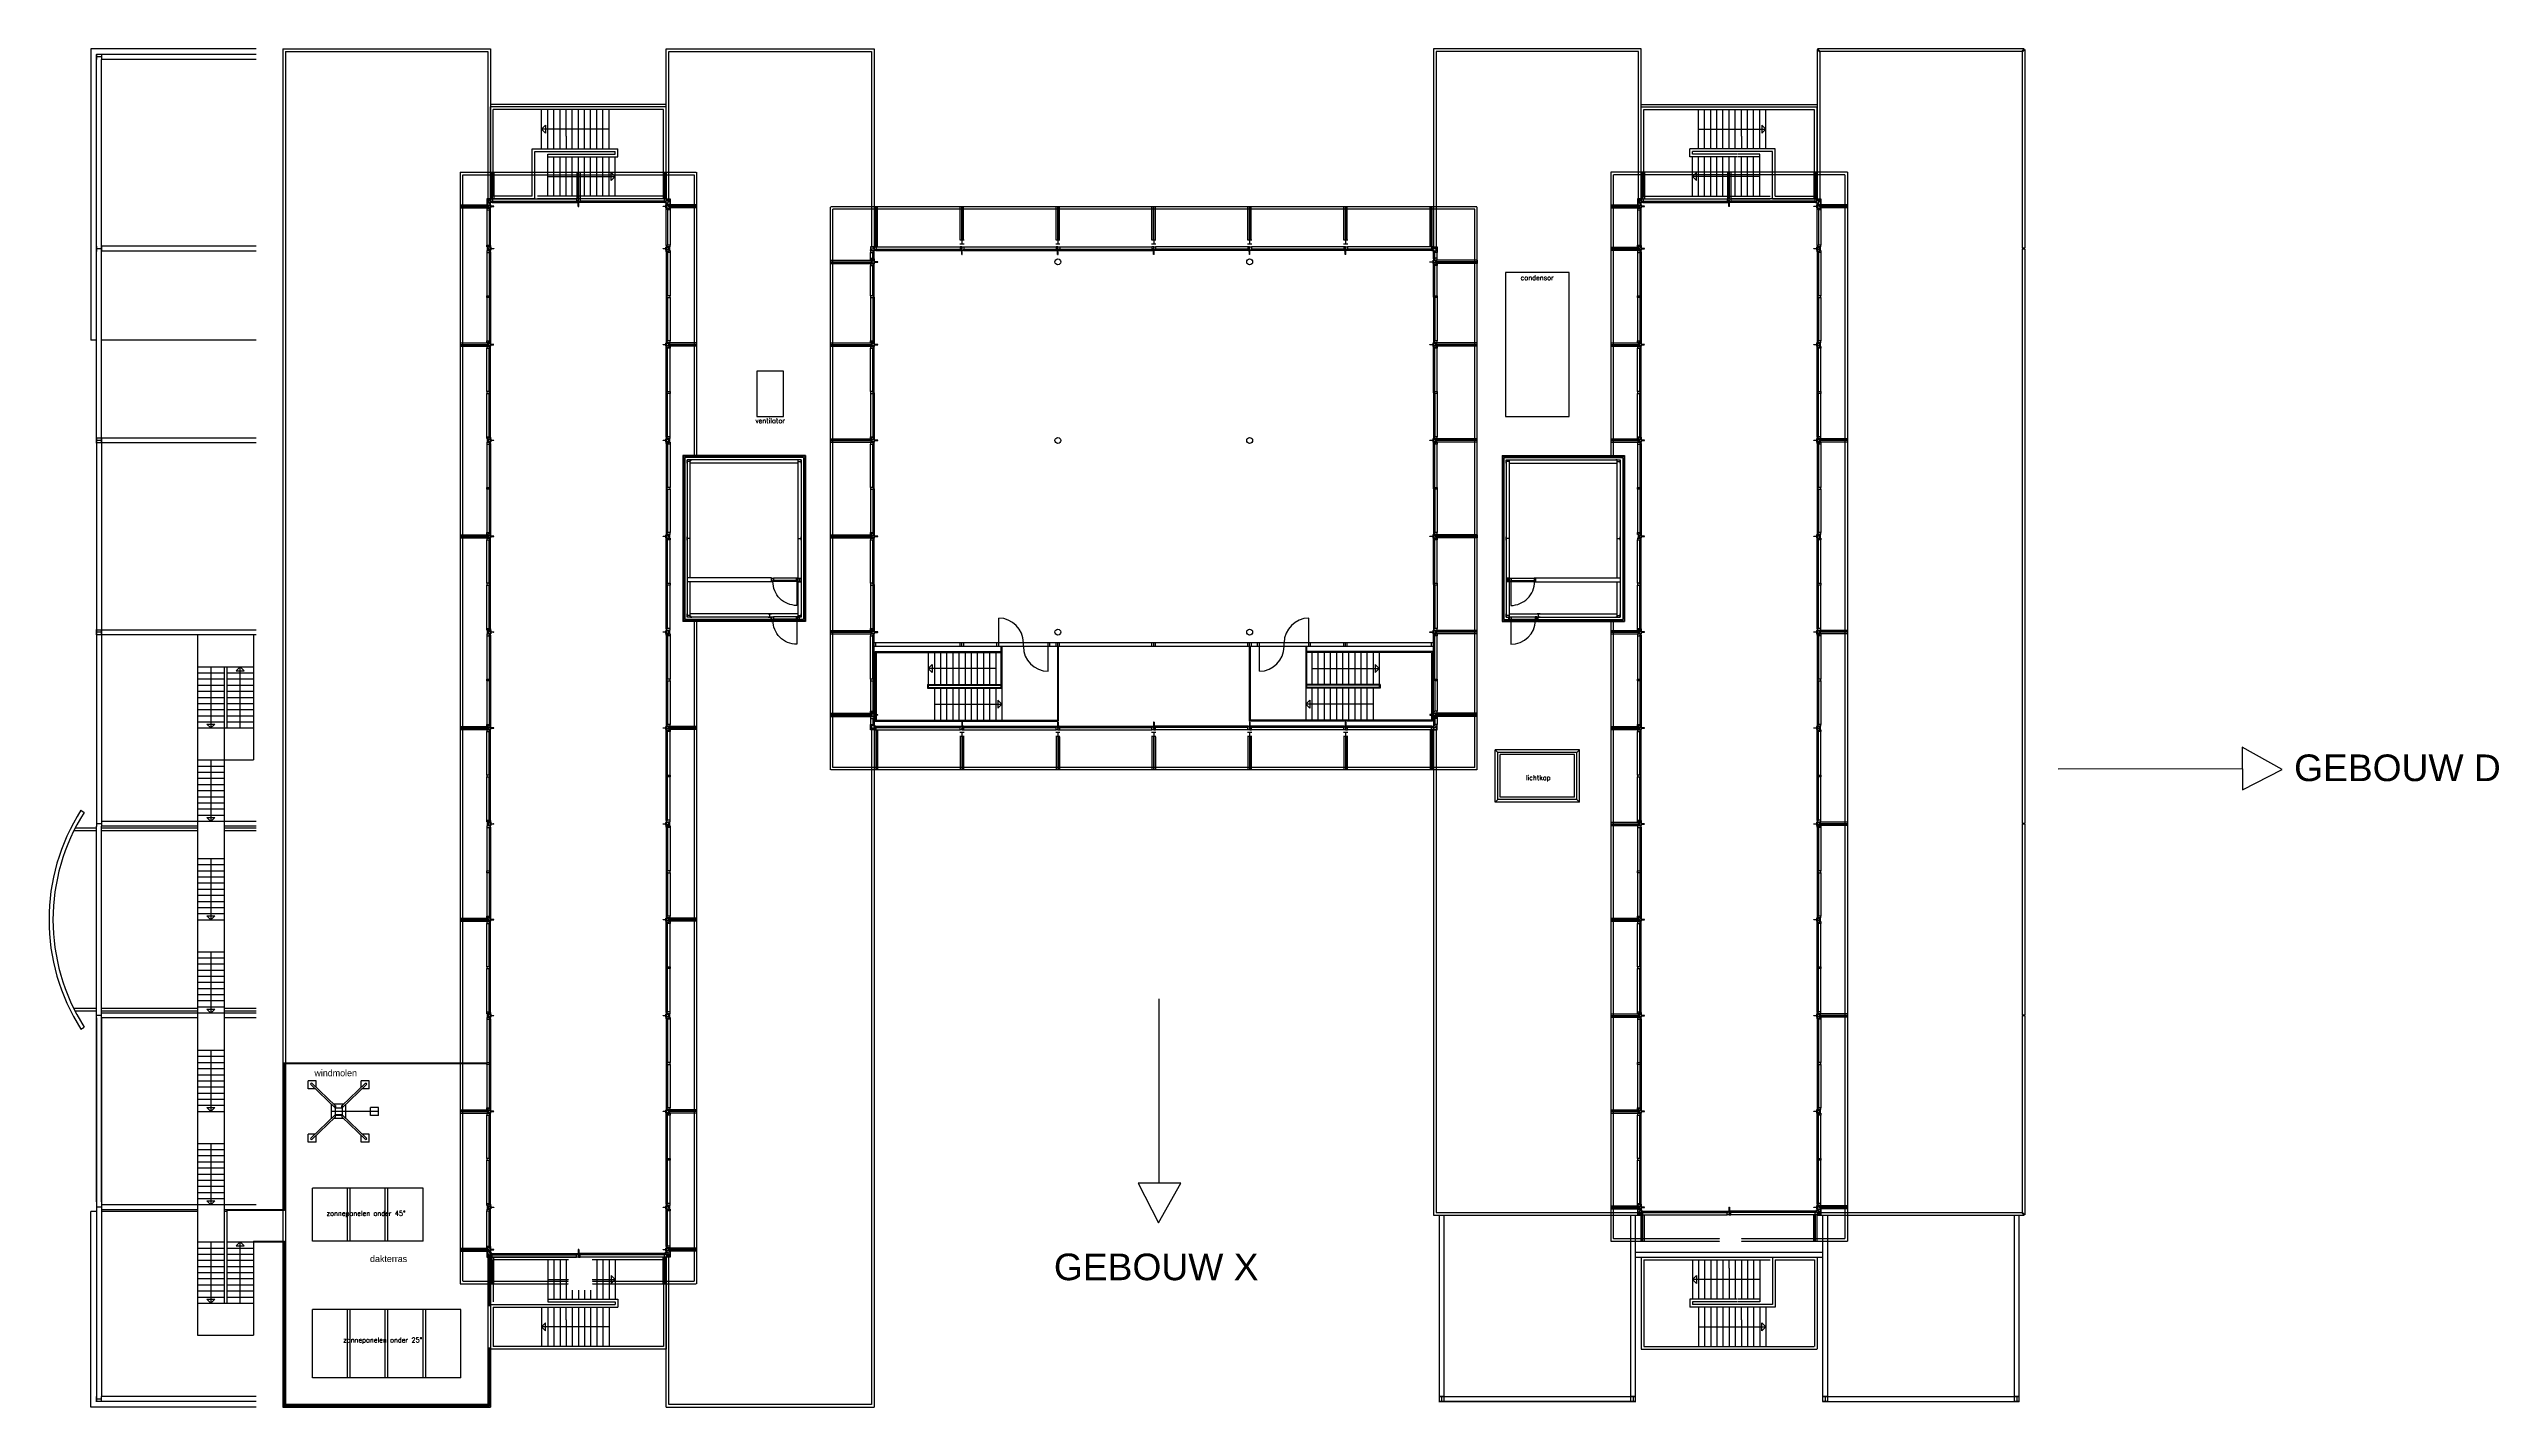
# Model space of a CAD drawing. Header units: millimetres. Extents: x 825 to 92803, y -30309 to 20691.
import ezdxf
from ezdxf.enums import TextEntityAlignment as Align

# ---------------------------------------------------------------- set-up
doc = ezdxf.new("R2010")
doc.units = ezdxf.units.MM
doc.linetypes.add('HIDDEN2', pattern=[4.7625, 3.175, -1.5875])
doc.layers.get('0').update_dxf_attribs({"linetype": 'CONTINUOUS'})
for name, color, linetype in [('AA$1A---_ARCEER', 1, 'CONTINUOUS'), ('AL21----_BUITENWAND', 3, 'CONTINUOUS'), ('AL24----_TRAPPEN', 1, 'CONTINUOUS'), ('AL28----_KONSTRUKTIES', 3, 'CONTINUOUS'), ('AL31----_BUITENKOZIJN', 1, 'CONTINUOUS'), ('AL32----_BINNENKOZIJN', 1, 'CONTINUOUS'), ('AL4600-RUIMTENUMMER', 2, 'CONTINUOUS'), ('AL79----_INRGEBOUW', 8, 'CONTINUOUS'), ('AT$1A---_TEKST', 2, 'CONTINUOUS')]:
    doc.layers.add(name, color=color, linetype=linetype)
doc.styles.add('2', font='AUTO-DET', dxfattribs={"height": 250})
doc.styles.add('Arial', font='arial.ttf')
doc.styles.add('B-01', font='ROMANS')

# ---------------------------------------------------------------- blocks, each defined once
blk = doc.blocks.new('14A')
at = {"linetype": 'HIDDEN2'}
for p, q in [((-60, 839), (-60, -195)), ((-60, 839), (60, 839)), ((-7, 839), (-7, -185)), ((6, 839), (6, -185)), ((60, 839), (60, -195))]:
    blk.add_line(p, q, dxfattribs=at)
for p, q in [((-60, -185), (-60, -195)), ((-60, -185), (60, -185)), ((-60, -195), (60, -195)), ((-35, -220), (35, -220)), ((60, -185), (60, -195))]:
    blk.add_line(p, q)
for points in [[(-80, -290), (-80, -195), (-70, -195), (-70, -161), (-137, -161), (-137, -249), (-120, -249), (-120, -300), (-70, -300), (-70, -290)], [(-35, -290), (-80, -290), (-80, -195), (-35, -195)], [(-60, -300), (-30, -300), (-30, -290), (-60, -290)], [(30, -300), (60, -300), (60, -290), (30, -290)], [(35, -290), (80, -290), (80, -195), (35, -195)], [(80, -290), (80, -195), (70, -195), (70, -161), (137, -161), (137, -249), (120, -249), (120, -300), (70, -300), (70, -290)]]:
    blk.add_lwpolyline(points, close=True)
blk.add_lwpolyline([(-17, -313), (-50, -313, -0.414214), (-60, -303), (-60, -300), (60, -300), (60, -303, -0.414214), (50, -313), (16, -313, 0.414214), (6, -323), (6, -414, -0.414214), (0, -420), (-1, -420, -0.414214), (-7, -414), (-7, -323, 0.414214)], format="xyb", close=True)
blk = doc.blocks.new('AH28HA20')
at = {"color": 0, "linetype": 'ByBlock'}
for points in [[(-100, 95), (100, 95)], [(0, -95), (0, 95)], [(-100, -95), (100, -95)]]:
    blk.add_lwpolyline(points, dxfattribs=at)
blk = doc.blocks.new('2-STIJL')
for p, q in [((-69, 279), (-69, 191)), ((-2, 279), (-69, 279)), ((-69, 191), (-52, 191)), ((-52, 191), (-52, 140)), ((-52, 140), (-10, 140)), ((-12, 207), (-12, 233)), ((-12, 233), (12, 233)), ((-12, 207), (12, 207)), ((-10, -10), (-10, 195)), ((10, 195), (-10, 195)), ((10, 190), (-10, 190)), ((-2, 233), (-2, 279)), ((-2, 195), (-2, 207)), ((2, 233), (2, 279)), ((2, 279), (69, 279)), ((2, 195), (2, 207)), ((10, -10), (10, 195)), ((52, 140), (10, 140)), ((12, 207), (12, 233)), ((52, 191), (52, 140)), ((69, 191), (52, 191)), ((69, 279), (69, 191)), ((10, -10), (-10, -10))]:
    blk.add_line(p, q)
blk = doc.blocks.new('AH28HA12')
at = {"color": 0, "linetype": 'ByBlock'}
for points in [[(-60, 57), (60, 57)], [(0, -57), (0, 57)], [(-60, -57), (60, -57)]]:
    blk.add_lwpolyline(points, dxfattribs=at)
blk = doc.blocks.new('AH28HGHC')
at = {"color": 0, "linetype": 'ByBlock'}
blk.add_lwpolyline([(36, -14), (-14, -14), (-14, 36)], dxfattribs=at)
blk = doc.blocks.new('AD28U260')
at = {"color": 0, "linetype": 'ByBlock'}
blk.add_lwpolyline([(-24, -130), (-24, 130), (66, 130), (66, 126, -0.391021), (60, 119), (-1, 114, 0.391021), (-14, 100), (-14, -100, 0.391021), (-1, -114), (60, -119, -0.391021), (66, -126), (66, -130)], format="xyb", close=True, dxfattribs=at)
blk = doc.blocks.new('TR')
for p, q in [((-6860, 3340.5), (17, 3340.5)), ((-6860, 729), (-6860, 3340.5)), ((-6826, 3306.5), (-17, 3306.5)), ((-6826, 763), (-6826, 3306.5)), ((-4634.75, 2108.75), (-4634.75, 3306.5)), ((-4404.75, 2108.75), (-4404.75, 3306.5)), ((-4174.75, 2108.75), (-4174.75, 3306.5)), ((-3944.75, 2108.75), (-3944.75, 3306.5)), ((-3714.75, 2108.75), (-3714.75, 3306.5)), ((-3484.75, 2108.75), (-3484.75, 3306.5)), ((-3254.75, 2108.75), (-3254.75, 3306.5)), ((-3024.75, 2108.75), (-3024.75, 3306.5)), ((-2794.75, 2108.75), (-2794.75, 3306.5)), ((-2564.75, 2108.75), (-2564.75, 3306.5)), ((-2334.75, 2108.75), (-2334.75, 3306.5)), ((-2254.75, 2557.625), (-2254.75, 2857.625)), ((-2104.75, 2707.625), (-2254.75, 2857.625)), ((-2104.75, 2108.75), (-2104.75, 3306.5)), ((-17, 539), (-17, 3306.5)), ((17, 539), (17, 3340.5)), ((-4898.75, 2108.75), (-2104.75, 2108.75)), ((-4898.75, 1960.75), (-4898.75, 2108.75)), ((-4898.75, 1960.75), (-2138.75, 1960.75)), ((-4864.75, 2074.75), (-2138.75, 2074.75)), ((-4864.75, 1994.75), (-4864.75, 2074.75)), ((-4864.75, 1994.75), (-2138.75, 1994.75)), ((-4864.75, 763), (-4864.75, 1960.75)), ((-4634.75, 2707.625), (-2104.75, 2707.625)), ((-4634.75, 763), (-4634.75, 1960.75)), ((-4404.75, 763), (-4404.75, 1960.75)), ((-4174.75, 763), (-4174.75, 1960.75)), ((-3944.75, 763), (-3944.75, 1960.75)), ((-3714.75, 763), (-3714.75, 1960.75)), ((-3484.75, 763), (-3484.75, 1960.75)), ((-3254.75, 1737.679), (-3254.75, 1960.75)), ((-3024.75, 763), (-3024.75, 1960.75)), ((-2794.75, 763), (-2794.75, 1960.75)), ((-2564.75, 763), (-2564.75, 1960.75)), ((-2334.75, 763), (-2334.75, 1960.75)), ((-2104.75, 2707.625), (-2254.75, 2557.625)), ((-2138.75, 539), (-2138.75, 2074.75)), ((-2104.75, 539), (-2104.75, 2108.75)), ((-4864.75, 1361.875), (-4714.75, 1511.875)), ((-2334.75, 1361.875), (-4864.75, 1361.875)), ((-4864.75, 1361.875), (-4714.75, 1211.875)), ((-4714.75, 1211.875), (-4714.75, 1511.875)), ((-3254.75, 763), (-3254.75, 1737.679)), ((-6860, 729), (-2138.75, 729)), ((-6826, 763), (-2138.75, 763))]:
    blk.add_line(p, q)
blk = doc.blocks.new('AH28HA16')
at = {"color": 0, "linetype": 'ByBlock'}
for points in [[(-80, 76), (80, 76)], [(0, -76), (0, 76)], [(-80, -76), (80, -76)]]:
    blk.add_lwpolyline(points, dxfattribs=at)
blk = doc.blocks.new('14D')
at = {"linetype": 'HIDDEN2'}
for p, q in [((-1339, 60), (195, 60)), ((-1339, -60), (-1339, 60)), ((-1339, 6), (185, 6)), ((-1339, -7), (185, -7)), ((-1339, -60), (195, -60))]:
    blk.add_line(p, q, dxfattribs=at)
for p, q in [((185, 60), (195, 60)), ((185, -60), (185, 60)), ((195, -60), (195, 60)), ((220, -35), (220, 35)), ((185, -60), (195, -60))]:
    blk.add_line(p, q)
for points in [[(290, 80), (195, 80), (195, 70), (161, 70), (161, 137), (249, 137), (249, 120), (300, 120), (300, 70), (290, 70)], [(290, 35), (290, 80), (195, 80), (195, 35)], [(300, 40), (300, 70), (290, 70), (290, 40)], [(290, -80), (195, -80), (195, -70), (161, -70), (161, -137), (249, -137), (249, -120), (300, -120), (300, -70), (290, -70)], [(290, -35), (290, -80), (195, -80), (195, -35)], [(300, -70), (300, -40), (290, -40), (290, -70)]]:
    blk.add_lwpolyline(points, close=True)
blk.add_lwpolyline([(315, -18), (315, -60, -0.375011), (303, -70), (300, -70), (300, 70), (303, 70, -0.375011), (315, 60), (315, 18, 0.414214), (325, 8), (434, 8, -0.381225), (440, 0), (440, 0, -0.381225), (434, -8), (325, -8, 0.414214)], format="xyb", close=True)

msp = doc.modelspace()

# ---------------------------------------------------------------- linework, layer by layer
at = {"layer": 'AA$1A---_ARCEER'}
for points in [[(17400, 14841), (17400, 14811), (17390, 14811), (17390, 14841)], [(17400, 14751), (17400, 14721), (17390, 14721), (17390, 14751)], [(17410, 14986), (17410, 14990), (17420, 14990), (17420, 14986)], [(17425, 14932), (17420, 14932), (17420, 14942), (17425, 14942)], [(23975, 14932), (23980, 14932), (23980, 14942), (23975, 14942)], [(23990, 14986), (23990, 14990), (23980, 14990), (23980, 14986)], [(24000, 14841), (24000, 14811), (24010, 14811), (24010, 14841)], [(24000, 14751), (24000, 14721), (24010, 14721), (24010, 14751)], [(60600, 14841), (60600, 14811), (60590, 14811), (60590, 14841)], [(60600, 14751), (60600, 14721), (60590, 14721), (60590, 14751)], [(60610, 14986), (60610, 14990), (60620, 14990), (60620, 14986)], [(60625, 14932), (60620, 14932), (60620, 14942), (60625, 14942)], [(67175, 14932), (67180, 14932), (67180, 14942), (67175, 14942)], [(67190, 14986), (67190, 14990), (67180, 14990), (67180, 14986)], [(67200, 14841), (67200, 14811), (67210, 14811), (67210, 14841)], [(67200, 14751), (67200, 14721), (67210, 14721), (67210, 14751)], [(17400, 13221), (17400, 13251), (17390, 13251), (17390, 13221)], [(17400, 13131), (17400, 13161), (17390, 13161), (17390, 13131)], [(24000, 13251), (24000, 13221), (24010, 13221), (24010, 13251)], [(24000, 13161), (24000, 13131), (24010, 13131), (24010, 13161)], [(31810, 13186), (31810, 13190), (31820, 13190), (31820, 13186)], [(31825, 13132), (31820, 13132), (31820, 13142), (31825, 13142)], [(52775, 13132), (52780, 13132), (52780, 13142), (52775, 13142)], [(52790, 13186), (52790, 13190), (52780, 13190), (52780, 13186)], [(67200, 13251), (67200, 13221), (67210, 13221), (67210, 13251)], [(67200, 13161), (67200, 13131), (67210, 13131), (67210, 13161)], [(31800, 12766), (31800, 12736), (31790, 12736), (31790, 12766)], [(31800, 12656), (31800, 12626), (31790, 12626), (31790, 12656)], [(52800, 12766), (52800, 12736), (52810, 12736), (52810, 12766)], [(52800, 12656), (52800, 12626), (52810, 12626), (52810, 12656)], [(52800, 9661), (52800, 9631), (52810, 9631), (52810, 9661)], [(52800, 9551), (52800, 9521), (52810, 9521), (52810, 9551)], [(67200, 9651), (67200, 9621), (67210, 9621), (67210, 9651)], [(67200, 9561), (67200, 9531), (67210, 9531), (67210, 9561)], [(17400, 6021), (17400, 6051), (17390, 6051), (17390, 6021)], [(17400, 5931), (17400, 5961), (17390, 5961), (17390, 5931)], [(24000, 6051), (24000, 6021), (24010, 6021), (24010, 6051)], [(24000, 5961), (24000, 5931), (24010, 5931), (24010, 5961)], [(52800, 6061), (52800, 6031), (52810, 6031), (52810, 6061)], [(52800, 5951), (52800, 5921), (52810, 5921), (52810, 5951)], [(24000, 2451), (24000, 2421), (24010, 2421), (24010, 2451)], [(24000, 2361), (24000, 2331), (24010, 2331), (24010, 2361)], [(52800, 2461), (52800, 2431), (52810, 2431), (52810, 2461)], [(52800, 2351), (52800, 2321), (52810, 2321), (52810, 2351)], [(60600, 2451), (60600, 2421), (60590, 2421), (60590, 2451)], [(60600, 2361), (60600, 2331), (60590, 2331), (60590, 2361)], [(67200, 2451), (67200, 2421), (67210, 2421), (67210, 2451)], [(67200, 2361), (67200, 2331), (67210, 2331), (67210, 2361)], [(17400, -1179), (17400, -1149), (17390, -1149), (17390, -1179)], [(17400, -1269), (17400, -1239), (17390, -1239), (17390, -1269)], [(24000, -1149), (24000, -1179), (24010, -1179), (24010, -1149)], [(24000, -1239), (24000, -1269), (24010, -1269), (24010, -1239)], [(52800, -1139), (52800, -1169), (52810, -1169), (52810, -1139)], [(52800, -1249), (52800, -1279), (52810, -1279), (52810, -1249)], [(31800, -4274), (31800, -4244), (31790, -4244), (31790, -4274)], [(31800, -4384), (31800, -4354), (31790, -4354), (31790, -4384)], [(52800, -4274), (52800, -4244), (52810, -4244), (52810, -4274)], [(52800, -4384), (52800, -4354), (52810, -4354), (52810, -4384)], [(31810, -4805), (31810, -4809), (31820, -4809), (31820, -4805)], [(31825, -4751), (31820, -4751), (31820, -4761), (31825, -4761)], [(52775, -4751), (52780, -4751), (52780, -4761), (52775, -4761)], [(52790, -4805), (52790, -4809), (52780, -4809), (52780, -4805)], [(67200, -4749), (67200, -4779), (67210, -4779), (67210, -4749)], [(67200, -4839), (67200, -4869), (67210, -4869), (67210, -4839)], [(17400, -8379), (17400, -8349), (17390, -8349), (17390, -8379)], [(17400, -8469), (17400, -8439), (17390, -8439), (17390, -8469)], [(24000, -8349), (24000, -8379), (24010, -8379), (24010, -8349)], [(24000, -8439), (24000, -8469), (24010, -8469), (24010, -8439)], [(67200, -11949), (67200, -11979), (67210, -11979), (67210, -11949)], [(67200, -12039), (67200, -12069), (67210, -12069), (67210, -12039)], [(17400, -15579), (17400, -15549), (17390, -15549), (17390, -15579)], [(24000, -15549), (24000, -15579), (24010, -15579), (24010, -15549)], [(17400, -15669), (17400, -15639), (17390, -15639), (17390, -15669)], [(24000, -15639), (24000, -15669), (24010, -15669), (24010, -15639)], [(67200, -19149), (67200, -19179), (67210, -19179), (67210, -19149)], [(67200, -19239), (67200, -19269), (67210, -19269), (67210, -19239)], [(17400, -22779), (17400, -22749), (17390, -22749), (17390, -22779)], [(17400, -22869), (17400, -22839), (17390, -22839), (17390, -22869)], [(24000, -22749), (24000, -22779), (24010, -22779), (24010, -22749)], [(24000, -22839), (24000, -22869), (24010, -22869), (24010, -22839)], [(60600, -22749), (60600, -22779), (60590, -22779), (60590, -22749)], [(60600, -22839), (60600, -22869), (60590, -22869), (60590, -22839)], [(60607, -22949), (60620, -22949), (60620, -22945), (60607, -22945)], [(67193, -22949), (67180, -22949), (67180, -22945), (67193, -22945)], [(67200, -22749), (67200, -22779), (67210, -22779), (67210, -22749)], [(67200, -22839), (67200, -22869), (67210, -22869), (67210, -22839)], [(60610, -23004), (60610, -23008), (60600, -23008), (60600, -23004)], [(67190, -23004), (67190, -23008), (67200, -23008), (67200, -23004)], [(17400, -24340), (17400, -24370), (17390, -24370), (17390, -24340)], [(17400, -24430), (17400, -24460), (17390, -24460), (17390, -24430)], [(17410, -24595), (17410, -24599), (17400, -24599), (17400, -24595)], [(17407, -24540), (17420, -24540), (17420, -24536), (17407, -24536)], [(23993, -24540), (23980, -24540), (23980, -24536), (23993, -24536)], [(23990, -24595), (23990, -24599), (24000, -24599), (24000, -24595)], [(24000, -24340), (24000, -24370), (24010, -24370), (24010, -24340)], [(24000, -24430), (24000, -24460), (24010, -24460), (24010, -24430)]]:
    msp.add_lwpolyline(points, close=True, dxfattribs=at)
at = {"layer": 'AL21----_BUITENWAND'}
for p, q in [((8600, 20691), (2400, 20691)), ((2400, 20691), (2400, 9752)), ((67300, 20570), (67200, 20670)), ((67321, 20591), (67221, 20691)), ((74979, 20691), (74879, 20591)), ((75000, 20670), (74900, 20570)), ((75000, 13206), (74900, 13206)), ((75000, 13176), (74900, 13176)), ((2610, 9752), (2400, 9752)), ((8600, 9752), (2790, 9752)), ((24626, 5421), (24626, -804)), ((29224, 5421), (24626, 5421)), ((24646, 5401), (24646, -784)), ((29204, 5401), (24646, 5401)), ((24696, 5351), (24696, -734)), ((29154, 5351), (24696, 5351)), ((24786, 5261), (24786, -644)), ((29064, 5261), (24786, 5261)), ((24900, 826), (24900, 5141)), ((28950, 5141), (24900, 5141)), ((28950, 826), (28950, 5141)), ((29064, 5261), (29064, -644)), ((29154, 5351), (29154, -734)), ((29204, 5401), (29204, -784)), ((29224, 5421), (29224, -804)), ((55376, 5421), (59974, 5421)), ((55376, 5421), (55376, -804)), ((55396, 5401), (59954, 5401)), ((55396, 5401), (55396, -784)), ((55446, 5351), (59904, 5351)), ((55446, 5351), (55446, -734)), ((55536, 5261), (59814, 5261)), ((55536, 5261), (55536, -644)), ((55650, 5141), (59700, 5141)), ((55650, 826), (55650, 5141)), ((59700, 826), (59700, 5141)), ((59814, 5261), (59814, -644)), ((59904, 5351), (59904, -734)), ((59954, 5401), (59954, -784)), ((59974, 5421), (59974, -804)), ((27955, 826), (24786, 826)), ((27953, 676), (24786, 676)), ((24900, -524), (24900, 676)), ((27953, 676), (27953, 826)), ((28950, -524), (28950, 676)), ((55650, -524), (55650, 676)), ((56647, 676), (56647, 826)), ((56647, 826), (59814, 826)), ((56647, 676), (59814, 676)), ((59700, -524), (59700, 676)), ((27933, -804), (24626, -804)), ((27933, -784), (24646, -784)), ((27918, -734), (24696, -734)), ((27918, -644), (24786, -644)), ((28950, -524), (24900, -524)), ((27933, -784), (27933, -804)), ((29204, -784), (28967, -784)), ((28967, -784), (28967, -804)), ((29224, -804), (28967, -804)), ((29064, -644), (28982, -644)), ((29154, -734), (28982, -734)), ((55376, -804), (55633, -804)), ((55396, -784), (55633, -784)), ((55446, -734), (55618, -734)), ((55536, -644), (55618, -644)), ((55633, -784), (55633, -804)), ((55650, -524), (59700, -524)), ((56707, -784), (59954, -784)), ((56707, -784), (56707, -804)), ((56707, -804), (59974, -804)), ((56722, -644), (59814, -644)), ((56722, -734), (59904, -734)), ((2610, -8670), (1759, -8670)), ((2610, -8570), (1810, -8570)), ((6400, -8570), (2790, -8570)), ((6400, -8670), (2790, -8670)), ((8600, -8570), (7400, -8570)), ((8600, -8670), (7400, -8670)), ((75000, -8394), (74900, -8394)), ((75000, -8424), (74900, -8424)), ((2610, -15348), (1759, -15348)), ((2610, -15448), (1810, -15448)), ((6400, -15348), (2790, -15348)), ((6400, -15448), (2790, -15448)), ((8600, -15348), (7400, -15348)), ((8600, -15448), (7400, -15448)), ((75000, -15594), (74900, -15594)), ((75000, -15624), (74900, -15624)), ((2400, -30309), (2400, -22970)), ((2610, -22970), (2400, -22970)), ((6400, -22970), (2790, -22970)), ((7500, -22970), (7400, -22970)), ((75000, -23088), (74900, -22988)), ((52800, -23109), (60590, -23109)), ((52900, -23009), (60590, -23009)), ((60580, -23109), (60580, -23009)), ((60590, -23109), (60590, -23009)), ((67210, -23009), (74879, -23009)), ((67210, -23009), (67220, -23109)), ((67220, -23109), (74979, -23109)), ((74979, -23109), (74879, -23009)), ((8600, -30309), (2400, -30309)), ((17300, -30209), (9700, -30209)), ((31700, -30209), (24100, -30209))]:
    msp.add_line(p, q, dxfattribs=at)
at = {"layer": 'AL21----_BUITENWAND', "linetype": 'Continuous'}
for p, q in [((9600, 20691), (9600, -30309)), ((9600, 20691), (17400, 20691)), ((9700, 20591), (9700, -17392)), ((9700, 20591), (17300, 20591)), ((17300, 20591), (17300, 15060)), ((17400, 20691), (17400, 15060)), ((24000, 20691), (31800, 20691)), ((24000, 15060), (24000, 20691)), ((24100, 20591), (31700, 20591)), ((24100, 15060), (24100, 20591)), ((31700, 20591), (31700, 13260)), ((31800, 20691), (31800, 13320)), ((31800, 20691), (31800, 13260)), ((60600, 20691), (52800, 20691)), ((52800, 20691), (52800, 13260)), ((52800, 20691), (52800, 14760)), ((60500, 20591), (52900, 20591)), ((52900, 20591), (52900, 13260)), ((60500, 15060), (60500, 20591)), ((60600, 15060), (60600, 20691)), ((67200, 20670), (67200, 15060)), ((74979, 20691), (67221, 20691)), ((67300, 20570), (67300, 15060)), ((74879, 20591), (67321, 20591)), ((74900, 20570), (74900, 13206)), ((75000, 20670), (75000, 13206)), ((74900, 13176), (74900, -8394)), ((75000, 13176), (75000, -8394)), ((31700, -4879), (31700, -30209)), ((31800, -4879), (31800, -30309)), ((52800, -4879), (52800, -23109)), ((52900, -4879), (52900, -23009)), ((74900, -8424), (74900, -15594)), ((75000, -8424), (75000, -15594)), ((74900, -15624), (74900, -22988)), ((75000, -15624), (75000, -23088)), ((9633, -17392), (9633, -22899)), ((17261, -17392), (9633, -17392)), ((9667, -17426), (9667, -22933)), ((17261, -17426), (9667, -17426)), ((9700, -17426), (9700, -30209)), ((9633, -24109), (9633, -30276)), ((9667, -24075), (9667, -30242)), ((17300, -24679), (17300, -30209)), ((17333, -24679), (17333, -26526)), ((17367, -24679), (17367, -26526)), ((17400, -24679), (17400, -30309)), ((24000, -30309), (24000, -24679)), ((24100, -30209), (24100, -24679)), ((17333, -28073), (17333, -30242)), ((17367, -28073), (17367, -30276)), ((9600, -30309), (17400, -30309)), ((17367, -30276), (9633, -30276)), ((17333, -30242), (9667, -30242)), ((24000, -30309), (31800, -30309))]:
    msp.add_line(p, q, dxfattribs=at)
at = {"layer": 'AL21----_BUITENWAND'}
for points in [[(17413, 14798), (17413, 14831, 0.414214), (17403, 14841), (17400, 14841), (17400, 14721), (17403, 14721, 0.414214), (17413, 14731), (17413, 14765, -0.414214), (17423, 14775), (17514, 14775, 0.414214), (17520, 14781), (17520, 14782, 0.414214), (17514, 14788), (17423, 14788, -0.414214)], [(23987, 14798), (23987, 14831, -0.414214), (23997, 14841), (24000, 14841), (24000, 14721), (23997, 14721, -0.414214), (23987, 14731), (23987, 14765, 0.414214), (23977, 14775), (23886, 14775, -0.414214), (23880, 14781), (23880, 14782, -0.414214), (23886, 14788), (23977, 14788, 0.414214)], [(60613, 14798), (60613, 14831, 0.414214), (60603, 14841), (60600, 14841), (60600, 14721), (60603, 14721, 0.414214), (60613, 14731), (60613, 14765, -0.414214), (60623, 14775), (60714, 14775, 0.414214), (60720, 14781), (60720, 14782, 0.414214), (60714, 14788), (60623, 14788, -0.414214)], [(67187, 14798), (67187, 14831, -0.414214), (67197, 14841), (67200, 14841), (67200, 14721), (67197, 14721, -0.414214), (67187, 14731), (67187, 14765, 0.414214), (67177, 14775), (67086, 14775, -0.414214), (67080, 14781), (67080, 14782, -0.414214), (67086, 14788), (67177, 14788, 0.414214)], [(17413, 13174), (17413, 13141, -0.414214), (17403, 13131), (17400, 13131), (17400, 13251), (17403, 13251, -0.414214), (17413, 13241), (17413, 13207, 0.414214), (17423, 13197), (17514, 13197, -0.414214), (17520, 13191), (17520, 13190, -0.414214), (17514, 13184), (17423, 13184, 0.414214)], [(23987, 13207), (23987, 13241, -0.414214), (23997, 13251), (24000, 13251), (24000, 13131), (23997, 13131, -0.414214), (23987, 13141), (23987, 13174, 0.414214), (23977, 13184), (23886, 13184, -0.414214), (23880, 13190), (23880, 13191, -0.414214), (23886, 13197), (23977, 13197, 0.414214)], [(67187, 13207), (67187, 13241, -0.414214), (67197, 13251), (67200, 13251), (67200, 13131), (67197, 13131, -0.414214), (67187, 13141), (67187, 13174, 0.414214), (67177, 13184), (67086, 13184, -0.414214), (67080, 13190), (67080, 13191, -0.414214), (67086, 13197), (67177, 13197, 0.414214)], [(31815, 12713), (31815, 12756, 0.375011), (31803, 12766), (31800, 12766), (31800, 12626), (31803, 12626, 0.375011), (31815, 12636), (31815, 12678, -0.414214), (31825, 12688), (31934, 12688, 0.381225), (31940, 12695), (31940, 12696, 0.381225), (31934, 12703), (31825, 12703, -0.414214)], [(52785, 12713), (52785, 12756, -0.375011), (52797, 12766), (52800, 12766), (52800, 12626), (52797, 12626, -0.375011), (52785, 12636), (52785, 12678, 0.414214), (52775, 12688), (52666, 12688, -0.381225), (52660, 12695), (52660, 12696, -0.381225), (52666, 12703), (52775, 12703, 0.414214)], [(52785, 9608), (52785, 9651, -0.375011), (52797, 9661), (52800, 9661), (52800, 9521), (52797, 9521, -0.375011), (52785, 9531), (52785, 9573, 0.414214), (52775, 9583), (52666, 9583, -0.381225), (52660, 9590), (52660, 9591, -0.381225), (52666, 9598), (52775, 9598, 0.414214)], [(67187, 9607), (67187, 9641, -0.414214), (67197, 9651), (67200, 9651), (67200, 9531), (67197, 9531, -0.414214), (67187, 9541), (67187, 9574, 0.414214), (67177, 9584), (67086, 9584, -0.414214), (67080, 9590), (67080, 9591, -0.414214), (67086, 9597), (67177, 9597, 0.414214)], [(17413, 5974), (17413, 5941, -0.414214), (17403, 5931), (17400, 5931), (17400, 6051), (17403, 6051, -0.414214), (17413, 6041), (17413, 6007, 0.414214), (17423, 5997), (17514, 5997, -0.414214), (17520, 5991), (17520, 5990, -0.414214), (17514, 5984), (17423, 5984, 0.414214)], [(23987, 6007), (23987, 6041, -0.414214), (23997, 6051), (24000, 6051), (24000, 5931), (23997, 5931, -0.414214), (23987, 5941), (23987, 5974, 0.414214), (23977, 5984), (23886, 5984, -0.414214), (23880, 5990), (23880, 5991, -0.414214), (23886, 5997), (23977, 5997, 0.414214)], [(52785, 6008), (52785, 6051, -0.375011), (52797, 6061), (52800, 6061), (52800, 5921), (52797, 5921, -0.375011), (52785, 5931), (52785, 5973, 0.414214), (52775, 5983), (52666, 5983, -0.381225), (52660, 5990), (52660, 5991, -0.381225), (52666, 5998), (52775, 5998, 0.414214)], [(23987, 2407), (23987, 2441, -0.414214), (23997, 2451), (24000, 2451), (24000, 2331), (23997, 2331, -0.414214), (23987, 2341), (23987, 2374, 0.414214), (23977, 2384), (23886, 2384, -0.414214), (23880, 2390), (23880, 2391, -0.414214), (23886, 2397), (23977, 2397, 0.414214)], [(52785, 2408), (52785, 2451, -0.375011), (52797, 2461), (52800, 2461), (52800, 2321), (52797, 2321, -0.375011), (52785, 2331), (52785, 2373, 0.414214), (52775, 2383), (52666, 2383, -0.381225), (52660, 2390), (52660, 2391, -0.381225), (52666, 2398), (52775, 2398, 0.414214)], [(60613, 2407), (60613, 2441, 0.414214), (60603, 2451), (60600, 2451), (60600, 2331), (60603, 2331, 0.414214), (60613, 2341), (60613, 2374, -0.414214), (60623, 2384), (60714, 2384, 0.414214), (60720, 2390), (60720, 2391, 0.414214), (60714, 2397), (60623, 2397, -0.414214)], [(67187, 2407), (67187, 2441, -0.414214), (67197, 2451), (67200, 2451), (67200, 2331), (67197, 2331, -0.414214), (67187, 2341), (67187, 2374, 0.414214), (67177, 2384), (67086, 2384, -0.414214), (67080, 2390), (67080, 2391, -0.414214), (67086, 2397), (67177, 2397, 0.414214)], [(17413, -1226), (17413, -1259, -0.414214), (17403, -1269), (17400, -1269), (17400, -1149), (17403, -1149, -0.414214), (17413, -1159), (17413, -1193, 0.414214), (17423, -1203), (17514, -1203, -0.414214), (17520, -1209), (17520, -1210, -0.414214), (17514, -1216), (17423, -1216, 0.414214)], [(23987, -1193), (23987, -1159, -0.414214), (23997, -1149), (24000, -1149), (24000, -1269), (23997, -1269, -0.414214), (23987, -1259), (23987, -1226, 0.414214), (23977, -1216), (23886, -1216, -0.414214), (23880, -1210), (23880, -1209, -0.414214), (23886, -1203), (23977, -1203, 0.414214)], [(52785, -1192), (52785, -1149, -0.375011), (52797, -1139), (52800, -1139), (52800, -1279), (52797, -1279, -0.375011), (52785, -1269), (52785, -1227, 0.414214), (52775, -1217), (52666, -1217, -0.381225), (52660, -1210), (52660, -1209, -0.381225), (52666, -1202), (52775, -1202, 0.414214)], [(31815, -4332), (31815, -4374, -0.375011), (31803, -4384), (31800, -4384), (31800, -4244), (31803, -4244, -0.375011), (31815, -4254), (31815, -4297, 0.414214), (31825, -4307), (31934, -4307, -0.381225), (31940, -4314), (31940, -4315, -0.381225), (31934, -4322), (31825, -4322, 0.414214)], [(52785, -4332), (52785, -4374, 0.375011), (52797, -4384), (52800, -4384), (52800, -4244), (52797, -4244, 0.375011), (52785, -4254), (52785, -4297, -0.414214), (52775, -4307), (52666, -4307, 0.381225), (52660, -4314), (52660, -4315, 0.381225), (52666, -4322), (52775, -4322, -0.414214)], [(67187, -4793), (67187, -4759, -0.414214), (67197, -4749), (67200, -4749), (67200, -4869), (67197, -4869, -0.414214), (67187, -4859), (67187, -4826, 0.414214), (67177, -4816), (67086, -4816, -0.414214), (67080, -4810), (67080, -4809, -0.414214), (67086, -4803), (67177, -4803, 0.414214)], [(17413, -8426), (17413, -8459, -0.414214), (17403, -8469), (17400, -8469), (17400, -8349), (17403, -8349, -0.414214), (17413, -8359), (17413, -8393, 0.414214), (17423, -8403), (17514, -8403, -0.414214), (17520, -8409), (17520, -8410, -0.414214), (17514, -8416), (17423, -8416, 0.414214)], [(23987, -8393), (23987, -8359, -0.414214), (23997, -8349), (24000, -8349), (24000, -8469), (23997, -8469, -0.414214), (23987, -8459), (23987, -8426, 0.414214), (23977, -8416), (23886, -8416, -0.414214), (23880, -8410), (23880, -8409, -0.414214), (23886, -8403), (23977, -8403, 0.414214)], [(67187, -11993), (67187, -11959, -0.414214), (67197, -11949), (67200, -11949), (67200, -12069), (67197, -12069, -0.414214), (67187, -12059), (67187, -12026, 0.414214), (67177, -12016), (67086, -12016, -0.414214), (67080, -12010), (67080, -12009, -0.414214), (67086, -12003), (67177, -12003, 0.414214)], [(17413, -15626), (17413, -15659, -0.414214), (17403, -15669), (17400, -15669), (17400, -15549), (17403, -15549, -0.414214), (17413, -15559), (17413, -15593, 0.414214), (17423, -15603), (17514, -15603, -0.414214), (17520, -15609), (17520, -15610, -0.414214), (17514, -15616), (17423, -15616, 0.414214)], [(23987, -15593), (23987, -15559, -0.414214), (23997, -15549), (24000, -15549), (24000, -15669), (23997, -15669, -0.414214), (23987, -15659), (23987, -15626, 0.414214), (23977, -15616), (23886, -15616, -0.414214), (23880, -15610), (23880, -15609, -0.414214), (23886, -15603), (23977, -15603, 0.414214)], [(67187, -19193), (67187, -19159, -0.414214), (67197, -19149), (67200, -19149), (67200, -19269), (67197, -19269, -0.414214), (67187, -19259), (67187, -19226, 0.414214), (67177, -19216), (67086, -19216, -0.414214), (67080, -19210), (67080, -19209, -0.414214), (67086, -19203), (67177, -19203, 0.414214)], [(17413, -22826), (17413, -22859, -0.414214), (17403, -22869), (17400, -22869), (17400, -22749), (17403, -22749, -0.414214), (17413, -22759), (17413, -22793, 0.414214), (17423, -22803), (17514, -22803, -0.414214), (17520, -22809), (17520, -22810, -0.414214), (17514, -22816), (17423, -22816, 0.414214)], [(23987, -22793), (23987, -22759, -0.414214), (23997, -22749), (24000, -22749), (24000, -22869), (23997, -22869, -0.414214), (23987, -22859), (23987, -22826, 0.414214), (23977, -22816), (23886, -22816, -0.414214), (23880, -22810), (23880, -22809, -0.414214), (23886, -22803), (23977, -22803, 0.414214)], [(60613, -22793), (60613, -22759, 0.414214), (60603, -22749), (60600, -22749), (60600, -22869), (60603, -22869, 0.414214), (60613, -22859), (60613, -22826, -0.414214), (60623, -22816), (60714, -22816, 0.414214), (60720, -22810), (60720, -22809, 0.414214), (60714, -22803), (60623, -22803, -0.414214)], [(67187, -22793), (67187, -22759, -0.414214), (67197, -22749), (67200, -22749), (67200, -22869), (67197, -22869, -0.414214), (67187, -22859), (67187, -22826, 0.414214), (67177, -22816), (67086, -22816, -0.414214), (67080, -22810), (67080, -22809, -0.414214), (67086, -22803), (67177, -22803, 0.414214)], [(17413, -24383), (17413, -24350, 0.414214), (17403, -24340), (17400, -24340), (17400, -24460), (17403, -24460, 0.414214), (17413, -24450), (17413, -24416, -0.414214), (17423, -24406), (17514, -24406, 0.414214), (17520, -24400), (17520, -24399, 0.414214), (17514, -24393), (17423, -24393, -0.414214)], [(23987, -24383), (23987, -24350, -0.414214), (23997, -24340), (24000, -24340), (24000, -24460), (23997, -24460, -0.414214), (23987, -24450), (23987, -24416, 0.414214), (23977, -24406), (23886, -24406, -0.414214), (23880, -24400), (23880, -24399, -0.414214), (23886, -24393), (23977, -24393, 0.414214)]]:
    msp.add_lwpolyline(points, format="xyb", close=True, dxfattribs=at)
for points in [[(27918, -739), (27943, -739), (27943, -804), (27963, -804)], [(28982, -739), (28957, -739), (28957, -804), (28937, -804)], [(55618, -739), (55643, -739), (55643, -804), (55663, -804)], [(56722, -739), (56697, -739), (56697, -804), (56677, -804)]]:
    msp.add_lwpolyline(points, dxfattribs=at)
at = {"layer": 'AL24----_TRAPPEN'}
for p, q in [((17400, 15060), (17400, 18521)), ((24000, 18601), (17403, 18601)), ((24000, 18521), (17403, 18521)), ((17500, 15160), (17500, 18421)), ((23900, 18421), (17503, 18421)), ((19320, 16941), (19320, 18421)), ((19550, 16941), (19550, 18421)), ((19780, 16941), (19780, 18421)), ((20010, 18048), (20010, 18421)), ((20240, 17415), (20240, 18421)), ((20470, 16941), (20470, 18421)), ((20700, 16941), (20700, 18421)), ((20930, 16941), (20930, 18421)), ((21160, 16941), (21160, 18421)), ((21390, 16941), (21390, 18421)), ((21620, 16941), (21620, 18421)), ((21850, 16941), (21850, 18421)), ((23900, 15160), (23900, 18421)), ((24000, 15060), (24000, 18521)), ((60600, 18601), (67197, 18601)), ((60600, 15060), (60600, 18521)), ((60600, 18521), (67197, 18521)), ((60700, 15160), (60700, 18421)), ((60700, 18421), (67097, 18421)), ((62750, 16941), (62750, 18421)), ((62980, 16941), (62980, 18421)), ((63210, 16941), (63210, 18421)), ((63440, 16941), (63440, 18421)), ((63670, 16941), (63670, 18421)), ((63900, 16941), (63900, 18421)), ((64130, 16941), (64130, 18421)), ((64360, 17415), (64360, 18421)), ((64590, 18048), (64590, 18421)), ((64820, 16941), (64820, 18421)), ((65050, 16941), (65050, 18421)), ((65280, 16941), (65280, 18421)), ((67100, 15160), (67100, 18421)), ((67200, 15060), (67200, 18521)), ((19320, 17681), (19470, 17831)), ((21850, 17681), (19320, 17681)), ((19320, 17681), (19470, 17531)), ((19470, 17831), (19470, 17531)), ((20010, 16941), (20010, 18048)), ((62750, 17681), (65280, 17681)), ((64590, 16941), (64590, 18048)), ((65280, 17681), (65130, 17831)), ((65130, 17831), (65130, 17531)), ((65280, 17681), (65130, 17531)), ((18965, 15160), (18965, 16941)), ((18965, 16941), (20350, 16941)), ((19065, 15060), (19065, 16841)), ((19065, 16841), (20350, 16841)), ((19550, 15160), (19550, 16741)), ((19550, 16741), (20390, 16741)), ((19550, 16641), (20390, 16641)), ((19780, 16741), (19780, 16741)), ((19780, 15160), (19780, 16641)), ((20010, 16741), (20010, 16741)), ((20010, 15160), (20010, 16641)), ((20240, 17415), (20240, 16941)), ((20240, 16741), (20240, 16741)), ((20240, 15160), (20240, 16641)), ((20364, 16941), (22180, 16941)), ((20364, 16841), (22080, 16841)), ((20404, 16741), (22080, 16741)), ((20404, 16641), (22180, 16641)), ((20470, 16494), (20470, 16641)), ((20700, 16741), (20700, 16741)), ((20700, 15160), (20700, 16641)), ((20930, 16741), (20930, 16741)), ((20930, 15160), (20930, 16641)), ((21160, 16741), (21160, 16741)), ((21160, 15160), (21160, 16641)), ((21390, 16741), (21390, 16741)), ((21390, 15160), (21390, 16641)), ((21620, 16741), (21620, 16741)), ((21620, 15160), (21620, 16641)), ((21850, 16741), (21850, 16741)), ((21850, 15160), (21850, 16641)), ((22080, 16741), (22080, 16841)), ((22080, 15160), (22080, 16641)), ((22180, 16641), (22180, 16941)), ((64236, 16941), (62420, 16941)), ((62420, 16641), (62420, 16941)), ((64196, 16641), (62420, 16641)), ((64236, 16841), (62520, 16841)), ((62520, 16741), (62520, 16841)), ((64196, 16741), (62520, 16741)), ((62520, 15160), (62520, 16641)), ((62750, 16741), (62750, 16741)), ((62750, 15160), (62750, 16641)), ((62980, 16741), (62980, 16741)), ((62980, 15160), (62980, 16641)), ((63210, 16741), (63210, 16741)), ((63210, 15160), (63210, 16641)), ((63440, 16741), (63440, 16741)), ((63440, 15160), (63440, 16641)), ((63670, 16741), (63670, 16741)), ((63670, 15160), (63670, 16641)), ((63900, 16741), (63900, 16741)), ((63900, 15160), (63900, 16641)), ((64130, 16494), (64130, 16641)), ((65050, 16741), (64210, 16741)), ((65050, 16641), (64210, 16641)), ((65635, 16941), (64250, 16941)), ((65535, 16841), (64250, 16841)), ((64360, 17415), (64360, 16941)), ((64360, 16741), (64360, 16741)), ((64360, 15160), (64360, 16641)), ((64590, 16741), (64590, 16741)), ((64590, 15160), (64590, 16641)), ((64820, 16741), (64820, 16741)), ((64820, 15160), (64820, 16641)), ((65050, 15160), (65050, 16741)), ((65535, 15060), (65535, 16841)), ((65635, 15160), (65635, 16941)), ((19550, 15901), (22080, 15901)), ((20470, 15160), (20470, 16494)), ((21930, 15751), (21930, 16051)), ((22080, 15901), (21930, 16051)), ((22080, 15901), (21930, 15751)), ((62520, 15901), (62670, 16051)), ((62520, 15901), (62670, 15751)), ((65050, 15901), (62520, 15901)), ((62670, 15751), (62670, 16051)), ((64130, 15160), (64130, 16494)), ((19065, 15060), (17400, 15060)), ((18965, 15160), (17500, 15160)), ((23900, 15160), (19165, 15160)), ((24000, 15060), (19165, 15060)), ((60600, 15060), (65435, 15060)), ((60700, 15160), (65435, 15160)), ((65535, 15060), (67200, 15060)), ((65635, 15160), (67100, 15160)), ((6400, -1299), (6400, -27609)), ((8500, -1299), (8500, -6009)), ((6400, -2509), (8500, -2509)), ((6400, -2739), (7400, -2739)), ((6900, -2509), (6900, -4809)), ((7400, -2509), (7400, -6009)), ((7500, -2509), (7500, -4809)), ((7500, -2739), (8500, -2739)), ((8000, -2509), (7850, -2659)), ((7850, -2659), (8150, -2659)), ((8000, -4809), (8000, -2509)), ((8000, -2509), (8150, -2659)), ((6400, -2969), (7400, -2969)), ((6400, -3199), (7400, -3199)), ((6400, -3429), (7400, -3429)), ((7500, -2969), (8500, -2969)), ((7500, -3199), (8500, -3199)), ((7500, -3429), (8500, -3429)), ((7500, -3659), (8500, -3659)), ((7500, -3889), (8500, -3889)), ((7500, -4119), (8500, -4119)), ((7500, -4349), (8500, -4349)), ((7500, -4579), (8500, -4579)), ((6750, -4659), (7050, -4659)), ((6900, -4809), (6750, -4659)), ((6900, -4809), (7050, -4659)), ((6400, -6009), (8500, -6009)), ((6400, -6239), (7400, -6239)), ((6900, -6009), (6900, -8319)), ((7400, -6009), (7400, -24109)), ((6400, -6469), (7400, -6469)), ((6400, -6699), (7400, -6699)), ((6400, -6929), (7400, -6929)), ((6750, -8169), (7050, -8169)), ((6900, -8319), (6750, -8169)), ((6900, -8319), (7050, -8169)), ((6400, -9709), (7400, -9709)), ((6400, -9939), (7400, -9939)), ((6900, -9709), (6900, -12009)), ((6400, -10169), (7400, -10169)), ((6400, -10399), (7400, -10399)), ((6400, -10629), (7400, -10629)), ((6750, -11859), (7050, -11859)), ((6900, -12009), (6750, -11859)), ((6900, -12009), (7050, -11859)), ((6400, -13209), (7400, -13209)), ((6400, -13439), (7400, -13439)), ((6400, -13669), (7400, -13669)), ((6900, -13209), (6900, -15519)), ((6400, -13899), (7400, -13899)), ((6400, -14129), (7400, -14129)), ((6750, -15369), (7050, -15369)), ((6900, -15519), (6750, -15369)), ((6900, -15519), (7050, -15369)), ((6400, -16909), (7400, -16909)), ((6400, -17139), (7400, -17139)), ((6400, -17369), (7400, -17369)), ((6900, -16909), (6900, -19209)), ((6400, -17599), (7400, -17599)), ((6400, -17829), (7400, -17829)), ((6750, -19059), (7050, -19059)), ((6900, -19209), (6750, -19059)), ((6900, -19209), (7050, -19059)), ((6400, -20409), (7400, -20409)), ((6400, -20639), (7400, -20639)), ((6400, -20869), (7400, -20869)), ((6400, -21099), (7400, -21099)), ((6900, -20409), (6900, -22719)), ((6400, -21329), (7400, -21329)), ((6750, -22569), (7050, -22569)), ((6900, -22719), (6750, -22569)), ((6900, -22719), (7050, -22569)), ((9633, -22899), (7400, -22899)), ((7500, -22899), (7500, -26409)), ((9667, -22933), (7500, -22933)), ((6400, -24109), (7400, -24109)), ((6400, -24339), (7400, -24339)), ((6400, -24569), (7400, -24569)), ((6400, -24799), (7400, -24799)), ((6900, -24109), (6900, -26409)), ((7400, -24109), (7400, -26409)), ((7500, -24109), (9633, -24109)), ((7500, -24339), (8500, -24339)), ((7500, -24569), (8500, -24569)), ((7500, -24799), (8500, -24799)), ((8000, -24109), (7850, -24259)), ((7850, -24259), (8150, -24259)), ((8000, -26409), (8000, -24109)), ((8000, -24109), (8150, -24259)), ((8500, -24075), (8500, -27609)), ((8500, -24075), (9667, -24075)), ((17400, -24679), (17400, -26359)), ((24000, -24679), (17400, -24679)), ((17500, -24779), (17500, -26359)), ((20325, -24779), (17500, -24779)), ((19550, -24779), (19550, -26359)), ((19780, -24779), (19780, -26259)), ((20010, -24779), (20010, -26259)), ((20240, -24779), (20240, -26259)), ((23900, -24779), (21214, -24779)), ((21390, -24779), (21390, -26259)), ((21620, -24779), (21620, -26259)), ((21850, -24779), (21850, -26259)), ((22080, -24779), (22080, -26259)), ((23900, -24779), (23900, -28040)), ((24000, -24679), (24000, -28140)), ((60600, -24679), (60600, -28140)), ((60600, -24679), (65435, -24679)), ((60700, -24779), (60700, -28040)), ((60700, -24779), (65435, -24779)), ((62520, -24779), (62520, -26259)), ((62750, -24779), (62750, -26259)), ((62980, -24779), (62980, -26259)), ((63210, -24779), (63210, -26259)), ((63440, -24779), (63440, -26259)), ((63670, -24779), (63670, -26259)), ((63900, -25091), (63900, -24779)), ((64130, -24779), (64130, -26112)), ((64360, -24779), (64360, -26259)), ((64590, -24779), (64590, -26259)), ((64820, -24779), (64820, -26259)), ((65050, -24779), (65050, -26359)), ((65535, -24679), (67200, -24679)), ((65535, -24679), (65535, -26459)), ((65635, -24779), (65635, -26559)), ((65635, -24779), (67100, -24779)), ((67100, -24779), (67100, -28040)), ((67200, -24679), (67200, -28140)), ((6400, -25029), (7400, -25029)), ((7500, -25029), (8500, -25029)), ((7500, -25259), (8500, -25259)), ((7500, -25489), (8500, -25489)), ((7500, -25719), (8500, -25719)), ((19550, -25519), (20325, -25519)), ((21214, -25519), (22080, -25519)), ((21930, -25369), (21930, -25669)), ((22080, -25519), (21930, -25369)), ((22080, -25519), (21930, -25669)), ((62520, -25519), (62670, -25369)), ((65050, -25519), (62520, -25519)), ((62520, -25519), (62670, -25669)), ((62670, -25369), (62670, -25669)), ((63900, -25091), (63900, -26259)), ((6750, -26259), (7050, -26259)), ((6900, -26409), (6750, -26259)), ((6900, -26409), (7050, -26259)), ((7500, -25949), (8500, -25949)), ((7500, -26179), (8500, -26179)), ((17400, -26459), (20350, -26459)), ((17400, -26459), (17400, -28140)), ((17500, -26559), (20350, -26559)), ((17500, -26559), (17500, -28040)), ((19320, -26559), (19320, -28040)), ((19550, -26259), (20390, -26259)), ((19550, -26359), (20390, -26359)), ((19550, -26559), (19550, -28040)), ((19780, -26359), (19780, -26359)), ((19780, -26559), (19780, -28040)), ((20010, -26359), (20010, -26359)), ((20010, -26559), (20010, -27666)), ((20240, -26359), (20240, -26359)), ((20240, -27033), (20240, -26559)), ((20364, -26459), (22080, -26459)), ((20364, -26559), (22180, -26559)), ((20404, -26259), (22180, -26259)), ((20404, -26359), (22080, -26359)), ((20470, -25927), (20470, -26112)), ((20470, -26112), (20470, -26259)), ((20470, -26559), (20470, -28040)), ((20700, -25927), (20700, -26259)), ((20700, -26359), (20700, -26359)), ((20700, -26559), (20700, -28040)), ((20930, -25927), (20930, -26259)), ((20930, -26359), (20930, -26359)), ((20930, -26559), (20930, -28040)), ((21160, -25927), (21160, -26259)), ((21160, -26359), (21160, -26359)), ((21160, -26559), (21160, -28040)), ((21390, -26359), (21390, -26359)), ((21390, -26559), (21390, -28040)), ((21620, -26359), (21620, -26359)), ((21620, -26559), (21620, -28040)), ((21850, -26359), (21850, -26359)), ((21850, -26559), (21850, -28040)), ((22080, -26359), (22080, -26459)), ((22180, -26259), (22180, -26559)), ((64196, -26259), (62420, -26259)), ((62420, -26259), (62420, -26559)), ((64236, -26559), (62420, -26559)), ((64196, -26359), (62520, -26359)), ((62520, -26359), (62520, -26459)), ((64236, -26459), (62520, -26459)), ((62750, -26359), (62750, -26359)), ((62750, -26559), (62750, -28040)), ((62980, -26359), (62980, -26359)), ((62980, -26559), (62980, -28040)), ((63210, -26359), (63210, -26359)), ((63210, -26559), (63210, -28040)), ((63440, -26359), (63440, -26359)), ((63440, -26559), (63440, -28040)), ((63670, -26359), (63670, -26359)), ((63670, -26559), (63670, -28040)), ((63900, -26359), (63900, -26359)), ((63900, -26559), (63900, -28040)), ((64130, -26112), (64130, -26259)), ((64130, -26559), (64130, -28040)), ((65050, -26259), (64210, -26259)), ((65050, -26359), (64210, -26359)), ((65535, -26459), (64250, -26459)), ((65635, -26559), (64250, -26559)), ((64360, -26359), (64360, -26359)), ((64360, -27033), (64360, -26559)), ((64590, -26359), (64590, -26359)), ((64590, -26559), (64590, -27666)), ((64820, -26359), (64820, -26359)), ((64820, -26559), (64820, -28040)), ((65050, -26559), (65050, -28040)), ((65280, -26559), (65280, -28040)), ((19320, -27299), (19470, -27149)), ((21850, -27299), (19320, -27299)), ((19320, -27299), (19470, -27449)), ((19470, -27449), (19470, -27149)), ((20240, -27033), (20240, -28040)), ((62750, -27299), (65280, -27299)), ((64360, -27033), (64360, -28040)), ((65130, -27449), (65130, -27149)), ((65280, -27299), (65130, -27149)), ((65280, -27299), (65130, -27449)), ((6400, -27609), (8500, -27609)), ((24000, -28140), (17400, -28140)), ((23900, -28040), (17500, -28040)), ((20010, -27666), (20010, -28040)), ((60600, -28140), (67197, -28140)), ((60700, -28040), (67097, -28040)), ((64590, -27666), (64590, -28040))]:
    msp.add_line(p, q, dxfattribs=at)
at = {"layer": 'AL24----_TRAPPEN', "linetype": 'Continuous'}
for p, q in [((6400, -3659), (7400, -3659)), ((6400, -3889), (7400, -3889)), ((6400, -4119), (7400, -4119)), ((6400, -4349), (7400, -4349)), ((6400, -4579), (7400, -4579)), ((6400, -4809), (7400, -4809)), ((7400, -4809), (8500, -4809)), ((6400, -7159), (7400, -7159)), ((6400, -7389), (7400, -7389)), ((6400, -7619), (7400, -7619)), ((6400, -7849), (7400, -7849)), ((6400, -8079), (7400, -8079)), ((6400, -10859), (7400, -10859)), ((6400, -11089), (7400, -11089)), ((6400, -11319), (7400, -11319)), ((6400, -11549), (7400, -11549)), ((6400, -11779), (7400, -11779)), ((6400, -12009), (7400, -12009)), ((6400, -14359), (7400, -14359)), ((6400, -14589), (7400, -14589)), ((6400, -14819), (7400, -14819)), ((6400, -15049), (7400, -15049)), ((6400, -15279), (7400, -15279)), ((6400, -18059), (7400, -18059)), ((6400, -18289), (7400, -18289)), ((6400, -18519), (7400, -18519)), ((6400, -18749), (7400, -18749)), ((6400, -18979), (7400, -18979)), ((6400, -19209), (7400, -19209)), ((6400, -21559), (7400, -21559)), ((6400, -21789), (7400, -21789)), ((6400, -22019), (7400, -22019)), ((6400, -22249), (7400, -22249)), ((6400, -22479), (7400, -22479)), ((6400, -25259), (7400, -25259)), ((6400, -25489), (7400, -25489)), ((6400, -25719), (7400, -25719)), ((6400, -25949), (7400, -25949)), ((6400, -26179), (7400, -26179)), ((6400, -26409), (7400, -26409)), ((7400, -26409), (8500, -26409))]:
    msp.add_line(p, q, dxfattribs=at)
at = {"layer": 'AL28----_KONSTRUKTIES'}
for p, q in [((2610, 6081), (2610, 20481)), ((8600, 20481), (2610, 20481)), ((2790, 6081), (2790, 20301)), ((8600, 20301), (2790, 20301)), ((8600, 13281), (2790, 13281)), ((8600, 13101), (2790, 13101)), ((8600, 6081), (2610, 6081)), ((2610, 6081), (2610, -1299)), ((8600, 5901), (2610, 5901)), ((2790, 6081), (2790, -1299)), ((2610, -1119), (8600, -1119)), ((2610, -1299), (8600, -1299)), ((2610, -1299), (2610, -8319)), ((2790, -1299), (2790, -8319)), ((55120, -7589), (55120, -5629)), ((58280, -5629), (55120, -5629)), ((55220, -5729), (55120, -5629)), ((55220, -7489), (55220, -5729)), ((58180, -5729), (55220, -5729)), ((55300, -7409), (55300, -5809)), ((58100, -5809), (55300, -5809)), ((58100, -7409), (58100, -5809)), ((58180, -5729), (58280, -5629)), ((58180, -7489), (58180, -5729)), ((58280, -7589), (58280, -5629)), ((2022, -7900), (2150, -7979)), ((55120, -7589), (55220, -7489)), ((58280, -7589), (55120, -7589)), ((58180, -7489), (55220, -7489)), ((58100, -7409), (55300, -7409)), ((58280, -7589), (58180, -7489)), ((2610, -15519), (2610, -8499)), ((2790, -15519), (2790, -8499)), ((8600, -8319), (2795, -8319)), ((6400, -8499), (2795, -8499)), ((8600, -8499), (7400, -8499)), ((2610, -22609), (2610, -15609)), ((2790, -22609), (2790, -15609)), ((8600, -15519), (2795, -15519)), ((2022, -16118), (2150, -16040)), ((2610, -15699), (2610, -30099)), ((2790, -15699), (2790, -29919)), ((6400, -15699), (2795, -15699)), ((8600, -15699), (7400, -15699)), ((11570, -19079), (11570, -19339)), ((11830, -19079), (11830, -19339)), ((8600, -22719), (2790, -22719)), ((6400, -22899), (2790, -22899)), ((8600, -22899), (7400, -22899)), ((53010, -23109), (53010, -30099)), ((53190, -23109), (53190, -30099)), ((60210, -30099), (60210, -23109)), ((60390, -30099), (60390, -23109)), ((67410, -23109), (67410, -30099)), ((67590, -23109), (67590, -30099)), ((74610, -30099), (74610, -23109)), ((74790, -30099), (74790, -23109)), ((60390, -24499), (67410, -24499)), ((60390, -24679), (65535, -24679)), ((65535, -24679), (67410, -24679)), ((8600, -30099), (2610, -30099)), ((8600, -29919), (2790, -29919)), ((53010, -29919), (60390, -29919)), ((60390, -30099), (53010, -30099)), ((53010, -30099), (60390, -30099)), ((67410, -29919), (74790, -29919)), ((67410, -30099), (74790, -30099))]:
    msp.add_line(p, q, dxfattribs=at)
at = {"layer": 'AL28----_KONSTRUKTIES', "linetype": 'HIDDEN2'}
for p, q in [((17400, 16060), (17400, 15060)), ((17453, 16060), (17453, 15060)), ((17466, 16060), (17466, 15060)), ((17520, 16060), (17520, 15060)), ((20640, 16060), (20640, 15060)), ((20693, 16060), (20693, 15060)), ((20706, 16060), (20706, 15060)), ((20760, 16060), (20760, 15060)), ((23880, 16060), (23880, 15060)), ((23933, 16060), (23933, 15060)), ((23946, 16060), (23946, 15060)), ((24000, 16060), (24000, 15060)), ((60600, 16060), (60600, 15060)), ((60653, 16060), (60653, 15060)), ((60666, 16060), (60666, 15060)), ((60720, 16060), (60720, 15060)), ((63840, 16060), (63840, 15060)), ((63893, 16060), (63893, 15060)), ((63906, 16060), (63906, 15060)), ((63960, 16060), (63960, 15060)), ((67080, 16060), (67080, 15060)), ((67133, 16060), (67133, 15060)), ((67146, 16060), (67146, 15060)), ((67200, 16060), (67200, 15060)), ((16261, 14841), (16261, 14721)), ((16261, 14841), (17261, 14841)), ((16261, 14788), (17261, 14788)), ((16261, 14775), (17261, 14775)), ((16261, 14721), (17261, 14721)), ((25139, 14841), (24139, 14841)), ((25139, 14788), (24139, 14788)), ((25139, 14775), (24139, 14775)), ((25139, 14721), (24139, 14721)), ((25139, 14841), (25139, 14721)), ((59461, 14841), (60461, 14841)), ((59461, 14841), (59461, 14721)), ((59461, 14788), (60461, 14788)), ((59461, 14775), (60461, 14775)), ((59461, 14721), (60461, 14721)), ((68339, 14841), (67339, 14841)), ((68339, 14788), (67339, 14788)), ((68339, 14775), (67339, 14775)), ((68339, 14721), (67339, 14721)), ((68339, 14841), (68339, 14721)), ((25139, 13251), (25139, 13131)), ((30161, 12756), (31685, 12756)), ((30161, 12756), (30161, 12636)), ((30161, 12702), (31685, 12702)), ((30161, 12689), (31685, 12689)), ((30161, 12636), (31685, 12636)), ((54439, 12756), (52905, 12756)), ((54439, 12636), (52905, 12636)), ((54439, 12702), (52915, 12702)), ((54439, 12689), (52915, 12689)), ((54439, 12756), (54439, 12636)), ((54439, 12756), (54439, 12636)), ((54439, 9651), (52905, 9651)), ((54439, 9531), (52905, 9531)), ((54439, 9597), (52915, 9597)), ((54439, 9584), (52915, 9584)), ((54439, 6051), (52905, 6051)), ((54439, 5931), (52905, 5931)), ((54439, 5997), (52915, 5997)), ((54439, 5984), (52915, 5984)), ((54439, 2451), (52905, 2451)), ((54439, 2331), (52905, 2331)), ((54439, 2397), (52915, 2397)), ((54439, 2384), (52915, 2384)), ((54439, 2451), (54439, 2331)), ((54439, -1149), (52905, -1149)), ((54439, -1269), (52905, -1269)), ((54439, -1203), (52915, -1203)), ((54439, -1216), (52915, -1216)), ((30161, -4254), (31685, -4254)), ((30161, -4374), (30161, -4254)), ((30161, -4308), (31685, -4308)), ((30161, -4321), (31685, -4321)), ((30161, -4374), (31685, -4374)), ((54439, -4254), (52915, -4254)), ((54439, -4308), (52915, -4308)), ((54439, -4321), (52915, -4321)), ((54439, -4374), (52915, -4374)), ((54439, -4374), (54439, -4254)), ((25139, -8349), (25139, -8469)), ((25139, -15549), (25139, -15669)), ((25139, -22749), (25139, -22869)), ((59461, -22749), (60461, -22749)), ((59461, -22749), (59461, -22869)), ((59461, -22803), (60461, -22803)), ((59461, -22816), (60461, -22816)), ((59461, -22869), (60461, -22869)), ((68339, -22749), (67339, -22749)), ((68339, -22803), (67339, -22803)), ((68339, -22816), (67339, -22816)), ((68339, -22869), (67339, -22869)), ((68339, -22749), (68339, -22869)), ((60600, -24088), (60600, -23088)), ((60653, -24088), (60653, -23088)), ((60666, -24088), (60666, -23088)), ((60720, -24088), (60720, -23088)), ((67080, -24088), (67080, -23088)), ((67133, -24088), (67133, -23088)), ((67146, -24088), (67146, -23088)), ((67200, -24088), (67200, -23088)), ((16261, -24340), (16261, -24460)), ((16261, -24340), (17261, -24340)), ((16261, -24393), (17261, -24393)), ((16261, -24406), (17261, -24406)), ((16261, -24460), (17261, -24460)), ((17400, -25679), (17400, -24679)), ((17453, -25679), (17453, -24679)), ((17466, -25679), (17466, -24679)), ((17520, -25679), (17520, -24679)), ((23880, -25679), (23880, -24679)), ((23933, -25679), (23933, -24679)), ((23946, -25679), (23946, -24679)), ((24000, -25679), (24000, -24679)), ((25139, -24340), (24139, -24340)), ((25139, -24393), (24139, -24393)), ((25139, -24406), (24139, -24406)), ((25139, -24460), (24139, -24460)), ((25139, -24340), (25139, -24460))]:
    msp.add_line(p, q, dxfattribs=at)
at = {"layer": 'AL28----_KONSTRUKTIES'}
for points in [[(57900, 12291), (55500, 12291), (55500, 6891), (57900, 6891)], [(28400, 8591), (27400, 8591), (27400, 6891), (28400, 6891)]]:
    msp.add_lwpolyline(points, close=True, dxfattribs=at)
for centre in [(38700, 12696), (45900, 12696), (38700, 5991), (45900, 5991), (38700, -1209), (45900, -1209)]:
    msp.add_circle(centre, 110, dxfattribs=at)
for radius, start, end in [(7650, 147.51234, 212.48766), (7500, 147.4938, 212.5062)]:
    msp.add_arc((8475, -12009), radius, start, end, dxfattribs=at)
at = {"layer": 'AL31----_BUITENKOZIJN', "linetype": 'HIDDEN2'}
for p, q in [((16261, 16060), (16261, -25679)), ((16261, 16060), (25139, 16060)), ((16351, 15970), (16351, -25589)), ((16351, 15970), (25049, 15970)), ((25049, 15970), (25049, 5421)), ((25139, 16060), (25139, 5421)), ((59461, 16060), (59461, 5421)), ((68339, 16060), (59461, 16060)), ((59551, 15970), (59551, 5421)), ((68249, 15970), (59551, 15970)), ((68249, 15970), (68249, -23998)), ((68339, 16060), (68339, -24088)), ((54439, 14760), (30161, 14760)), ((30161, -6379), (30161, 14760)), ((31860, 13260), (31860, 14760)), ((31873, 13260), (31873, 14760)), ((31926, 13260), (31926, 14760)), ((35033, 13513), (35033, 14760)), ((35093, 13513), (35093, 14760)), ((35106, 13513), (35106, 14760)), ((35160, 13513), (35160, 14760)), ((38633, 13513), (38633, 14760)), ((38693, 13513), (38693, 14760)), ((38706, 13513), (38706, 14760)), ((38760, 13513), (38760, 14760)), ((42233, 13513), (42233, 14760)), ((42293, 13513), (42293, 14760)), ((42306, 13513), (42306, 14760)), ((42360, 13513), (42360, 14760)), ((45833, 13513), (45833, 14760)), ((45893, 13513), (45893, 14760)), ((45906, 13513), (45906, 14760)), ((45960, 13513), (45960, 14760)), ((49433, 13513), (49433, 14760)), ((49493, 13513), (49493, 14760)), ((49506, 13513), (49506, 14760)), ((49560, 13513), (49560, 14760)), ((52673, 13260), (52673, 14760)), ((52733, 13260), (52733, 14760)), ((52746, 13260), (52746, 14760)), ((54439, -6379), (54439, 14760)), ((54349, 14670), (30251, 14670)), ((30251, -6289), (30251, 14670)), ((54349, -6289), (54349, 14670)), ((25049, -804), (25049, -25589)), ((25139, -804), (25139, -25679)), ((59461, -804), (59461, -24088)), ((59551, -804), (59551, -23998)), ((31860, -4879), (31860, -6379)), ((31873, -4879), (31873, -6379)), ((31926, -4879), (31926, -6379)), ((35033, -5131), (35033, -6379)), ((35093, -5131), (35093, -6379)), ((35106, -5131), (35106, -6379)), ((35160, -5131), (35160, -6379)), ((38633, -5131), (38633, -6379)), ((38693, -5131), (38693, -6379)), ((38706, -5131), (38706, -6379)), ((38760, -5131), (38760, -6379)), ((42233, -5131), (42233, -6379)), ((42293, -5131), (42293, -6379)), ((42306, -5131), (42306, -6379)), ((42360, -5131), (42360, -6379)), ((45833, -5131), (45833, -6379)), ((45893, -5131), (45893, -6379)), ((45906, -5131), (45906, -6379)), ((45960, -5131), (45960, -6379)), ((49433, -5131), (49433, -6379)), ((49493, -5131), (49493, -6379)), ((49506, -5131), (49506, -6379)), ((49560, -5131), (49560, -6379)), ((52673, -4879), (52673, -6379)), ((52733, -4879), (52733, -6379)), ((52746, -4879), (52746, -6379)), ((54439, -6379), (30161, -6379)), ((54349, -6289), (30251, -6289)), ((63549, -24088), (59461, -24088)), ((63549, -23998), (59551, -23998)), ((68249, -23998), (64353, -23998)), ((68339, -24088), (64353, -24088)), ((16261, -25679), (20325, -25679)), ((16351, -25589), (20325, -25589)), ((21214, -25589), (25049, -25589)), ((21214, -25679), (25139, -25679))]:
    msp.add_line(p, q, dxfattribs=at)
at = {"layer": 'AL31----_BUITENKOZIJN'}
for p, q in [((17400, 15060), (17261, 15060)), ((17261, 15060), (17261, 14721)), ((17410, 15050), (17261, 15050)), ((17261, 14721), (17271, 14721)), ((17382, 15050), (17271, 14949)), ((17271, 15050), (17271, 14711)), ((17335, 14986), (17271, 15050)), ((17271, 14949), (17335, 14949)), ((17400, 15060), (17300, 15060)), ((17320, 14816), (17320, 14746)), ((17335, 14986), (17420, 14986)), ((17335, 14911), (17335, 14986)), ((17390, 14911), (17335, 14911)), ((17382, 15016), (17382, 14986)), ((17420, 14931), (17390, 14931)), ((17390, 14911), (17390, 14931)), ((17390, 14861), (17390, 14911)), ((17400, 15060), (17400, 15050)), ((17400, 14841), (17400, 14931)), ((17420, 14986), (17420, 14931)), ((17460, 14921), (20648, 14921)), ((17477, 15060), (20631, 15060)), ((17477, 14972), (20631, 14972)), ((23940, 14921), (20752, 14921)), ((23923, 15060), (20769, 15060)), ((23923, 14972), (20769, 14972)), ((23980, 14986), (23980, 14931)), ((24065, 14986), (23980, 14986)), ((23980, 14931), (24010, 14931)), ((23990, 15050), (24139, 15050)), ((24000, 15060), (24139, 15060)), ((24000, 15060), (24000, 15050)), ((24000, 15060), (24100, 15060)), ((24000, 14841), (24000, 14931)), ((24010, 14911), (24010, 14931)), ((24010, 14911), (24065, 14911)), ((24010, 14861), (24010, 14911)), ((24018, 15050), (24129, 14949)), ((24018, 15016), (24018, 14986)), ((24065, 14986), (24129, 15050)), ((24065, 14911), (24065, 14986)), ((24129, 14949), (24065, 14949)), ((24080, 14816), (24080, 14746)), ((24129, 15050), (24129, 14711)), ((24139, 14721), (24129, 14721)), ((24139, 15060), (24139, 14721)), ((35160, 14760), (35033, 14760)), ((38760, 14760), (38633, 14760)), ((42360, 14760), (42233, 14760)), ((45960, 14760), (45833, 14760)), ((49560, 14760), (49433, 14760)), ((52800, 14760), (52673, 14760)), ((60461, 15060), (60461, 14721)), ((60600, 15060), (60461, 15060)), ((60610, 15050), (60461, 15050)), ((60461, 14721), (60471, 14721)), ((60582, 15050), (60471, 14949)), ((60471, 15050), (60471, 14711)), ((60535, 14986), (60471, 15050)), ((60471, 14949), (60535, 14949)), ((60600, 15060), (60500, 15060)), ((60520, 14816), (60520, 14746)), ((60535, 14911), (60535, 14986)), ((60535, 14986), (60620, 14986)), ((60590, 14911), (60535, 14911)), ((60582, 15016), (60582, 14986)), ((60590, 14911), (60590, 14931)), ((60620, 14931), (60590, 14931)), ((60590, 14861), (60590, 14911)), ((60600, 15060), (60600, 15050)), ((60600, 14841), (60600, 14931)), ((60620, 14986), (60620, 14931)), ((60660, 14921), (63848, 14921)), ((60677, 15060), (63831, 15060)), ((60677, 14972), (63831, 14972)), ((67140, 14921), (63952, 14921)), ((67123, 15060), (63969, 15060)), ((67123, 14972), (63969, 14972)), ((67180, 14986), (67180, 14931)), ((67265, 14986), (67180, 14986)), ((67180, 14931), (67210, 14931)), ((67190, 15050), (67339, 15050)), ((67200, 15060), (67339, 15060)), ((67200, 15060), (67300, 15060)), ((67200, 15060), (67200, 15050)), ((67200, 14841), (67200, 14931)), ((67210, 14911), (67210, 14931)), ((67210, 14911), (67265, 14911)), ((67210, 14861), (67210, 14911)), ((67218, 15050), (67329, 14949)), ((67218, 15016), (67218, 14986)), ((67265, 14986), (67329, 15050)), ((67265, 14911), (67265, 14986)), ((67329, 14949), (67265, 14949)), ((67280, 14816), (67280, 14746)), ((67329, 15050), (67329, 14711)), ((67339, 14721), (67329, 14721)), ((67339, 15060), (67339, 14721)), ((17261, 14644), (17261, 13328)), ((17349, 14644), (17349, 13328)), ((17400, 13311), (17400, 14661)), ((24000, 13311), (24000, 14661)), ((24051, 14644), (24051, 13328)), ((24139, 14644), (24139, 13328)), ((60461, 14644), (60461, 13328)), ((60549, 14644), (60549, 13328)), ((60600, 13311), (60600, 14661)), ((67200, 13311), (67200, 14661)), ((67251, 14644), (67251, 13328)), ((67339, 14644), (67339, 13328)), ((17261, 13054), (17261, 11424)), ((17285, 13131), (17285, 13251)), ((17285, 13251), (17295, 13251)), ((17285, 13131), (17295, 13131)), ((17295, 13131), (17295, 13251)), ((17320, 13156), (17320, 13226)), ((17349, 13054), (17349, 11424)), ((17400, 13071), (17400, 11407)), ((24000, 13071), (24000, 11407)), ((24051, 13054), (24051, 11424)), ((24080, 13226), (24080, 13156)), ((24115, 13251), (24105, 13251)), ((24105, 13251), (24105, 13131)), ((24115, 13131), (24105, 13131)), ((24115, 13251), (24115, 13131)), ((24139, 13054), (24139, 11424)), ((31661, 13260), (31661, 13131)), ((31800, 13260), (31661, 13260)), ((31810, 13250), (31661, 13250)), ((31661, 13131), (31671, 13131)), ((31661, 12833), (31661, 13054)), ((31671, 13250), (31671, 13121)), ((31695, 13186), (31820, 13186)), ((31695, 13111), (31695, 13186)), ((31790, 13111), (31695, 13111)), ((31800, 13260), (31700, 13260)), ((31749, 12833), (31749, 13054)), ((31782, 13216), (31782, 13186)), ((31790, 13111), (31790, 13131)), ((31820, 13131), (31790, 13131)), ((31800, 13260), (31800, 13250)), ((31800, 12816), (31800, 13071)), ((31820, 13186), (31820, 13131)), ((31860, 13121), (35048, 13121)), ((31877, 13260), (35031, 13260)), ((31877, 13172), (35031, 13172)), ((35152, 13121), (38648, 13121)), ((35169, 13260), (38631, 13260)), ((35169, 13172), (38631, 13172)), ((38752, 13121), (42248, 13121)), ((38769, 13260), (42231, 13260)), ((38769, 13172), (42231, 13172)), ((45848, 13121), (42352, 13121)), ((45831, 13260), (42369, 13260)), ((45831, 13172), (42369, 13172)), ((49448, 13121), (45952, 13121)), ((49431, 13260), (45969, 13260)), ((49431, 13172), (45969, 13172)), ((52740, 13121), (49552, 13121)), ((52723, 13260), (49569, 13260)), ((52723, 13172), (49569, 13172)), ((52780, 13186), (52780, 13131)), ((52905, 13186), (52780, 13186)), ((52780, 13131), (52810, 13131)), ((52790, 13250), (52939, 13250)), ((52800, 13260), (52939, 13260)), ((52800, 13260), (52800, 13250)), ((52800, 13260), (52900, 13260)), ((52800, 12816), (52800, 13071)), ((52810, 13111), (52810, 13131)), ((52810, 13111), (52905, 13111)), ((52818, 13216), (52818, 13186)), ((52851, 12833), (52851, 13054)), ((52905, 13111), (52905, 13186)), ((52929, 13250), (52929, 13121)), ((52939, 13131), (52929, 13131)), ((52939, 13260), (52939, 13131)), ((52939, 12833), (52939, 13054)), ((60461, 13054), (60461, 11424)), ((60549, 13054), (60549, 11424)), ((60600, 13071), (60600, 11407)), ((67200, 13071), (67200, 11407)), ((67251, 13054), (67251, 11424)), ((67280, 13226), (67280, 13156)), ((67315, 13251), (67305, 13251)), ((67305, 13251), (67305, 13131)), ((67315, 13131), (67305, 13131)), ((67315, 13251), (67315, 13131)), ((67339, 13054), (67339, 11424)), ((31661, 11424), (31661, 12559)), ((31685, 12756), (31685, 12636)), ((31685, 12756), (31695, 12756)), ((31685, 12636), (31695, 12636)), ((31695, 12756), (31695, 12636)), ((31720, 12731), (31720, 12661)), ((31749, 11424), (31749, 12559)), ((31800, 11407), (31800, 12576)), ((52800, 11407), (52800, 12576)), ((52851, 11424), (52851, 12559)), ((52880, 12731), (52880, 12661)), ((52905, 12756), (52905, 12636)), ((52915, 12756), (52905, 12756)), ((52915, 12636), (52905, 12636)), ((52915, 12756), (52915, 12636)), ((52939, 11424), (52939, 12559)), ((17261, 11357), (17261, 9728)), ((17349, 11357), (17349, 9728)), ((17400, 11374), (17400, 9711)), ((24000, 11374), (24000, 9711)), ((24051, 11357), (24051, 9728)), ((24139, 11357), (24139, 9728)), ((31661, 11357), (31661, 9728)), ((31749, 11357), (31749, 9728)), ((31800, 11374), (31800, 9711)), ((52800, 11374), (52800, 9711)), ((52851, 11357), (52851, 9728)), ((52939, 11357), (52939, 9728)), ((60461, 11357), (60461, 9728)), ((60549, 11357), (60549, 9728)), ((60600, 11374), (60600, 9711)), ((67200, 11374), (67200, 9711)), ((67251, 11357), (67251, 9728)), ((67339, 11357), (67339, 9728)), ((17261, 7824), (17261, 9454)), ((17349, 7824), (17349, 9454)), ((17400, 7807), (17400, 9471)), ((24000, 7807), (24000, 9471)), ((24051, 7824), (24051, 9454)), ((24139, 7824), (24139, 9454)), ((31661, 7824), (31661, 9454)), ((31749, 7824), (31749, 9454)), ((31800, 7807), (31800, 9471)), ((52800, 7807), (52800, 9471)), ((52851, 7824), (52851, 9454)), ((52880, 9626), (52880, 9556)), ((52915, 9651), (52905, 9651)), ((52905, 9651), (52905, 9531)), ((52915, 9531), (52905, 9531)), ((52915, 9651), (52915, 9531)), ((52939, 7824), (52939, 9454)), ((60461, 7824), (60461, 9454)), ((60549, 7824), (60549, 9454)), ((60600, 7807), (60600, 9471)), ((67200, 7807), (67200, 9471)), ((67251, 7824), (67251, 9454)), ((67280, 9626), (67280, 9556)), ((67315, 9651), (67305, 9651)), ((67305, 9651), (67305, 9531)), ((67315, 9531), (67305, 9531)), ((67315, 9651), (67315, 9531)), ((67339, 7824), (67339, 9454)), ((17261, 6128), (17261, 7757)), ((17349, 6128), (17349, 7757)), ((17400, 6111), (17400, 7774)), ((24000, 6111), (24000, 7774)), ((24051, 6128), (24051, 7757)), ((24139, 6128), (24139, 7757)), ((31661, 7757), (31661, 6128)), ((31749, 7757), (31749, 6128)), ((31800, 7774), (31800, 6111)), ((52800, 7774), (52800, 6111)), ((52851, 7757), (52851, 6128)), ((52939, 7757), (52939, 6128)), ((60461, 6128), (60461, 7757)), ((60549, 6128), (60549, 7757)), ((60600, 6111), (60600, 7774)), ((67200, 6111), (67200, 7774)), ((67251, 6128), (67251, 7757)), ((67339, 6128), (67339, 7757)), ((17261, 5854), (17261, 4224)), ((17285, 6051), (17295, 6051)), ((17285, 5931), (17285, 6051)), ((17285, 5931), (17295, 5931)), ((17295, 5931), (17295, 6051)), ((17320, 5956), (17320, 6026)), ((17349, 5854), (17349, 4224)), ((17400, 5871), (17400, 4207)), ((24000, 5871), (24000, 4207)), ((24051, 5854), (24051, 4224)), ((24080, 6026), (24080, 5956)), ((24115, 6051), (24105, 6051)), ((24105, 6051), (24105, 5931)), ((24115, 5931), (24105, 5931)), ((24115, 6051), (24115, 5931)), ((24139, 5854), (24139, 4224)), ((31661, 4224), (31661, 5854)), ((31749, 4224), (31749, 5854)), ((31800, 4207), (31800, 5871)), ((52800, 4207), (52800, 5871)), ((52851, 4224), (52851, 5854)), ((52880, 6026), (52880, 5956)), ((52915, 6051), (52905, 6051)), ((52905, 6051), (52905, 5931)), ((52915, 5931), (52905, 5931)), ((52915, 6051), (52915, 5931)), ((52939, 4224), (52939, 5854)), ((60461, 5854), (60461, 4224)), ((60549, 5854), (60549, 4224)), ((60600, 5871), (60600, 4207)), ((67200, 5871), (67200, 4207)), ((67251, 5854), (67251, 4224)), ((67339, 5854), (67339, 4224)), ((17261, 4157), (17261, 2528)), ((17349, 4157), (17349, 2528)), ((17400, 4174), (17400, 2511)), ((24000, 4174), (24000, 2511)), ((24051, 4157), (24051, 2528)), ((24139, 4157), (24139, 2528)), ((31661, 4157), (31661, 2528)), ((31749, 4157), (31749, 2528)), ((31800, 4174), (31800, 2511)), ((52800, 4174), (52800, 2511)), ((52851, 4157), (52851, 2528)), ((52939, 4157), (52939, 2528)), ((60461, 4157), (60461, 2528)), ((60549, 4157), (60549, 2528)), ((60600, 4174), (60600, 2511)), ((67200, 4174), (67200, 2511)), ((67251, 4157), (67251, 2528)), ((67339, 4157), (67339, 2528)), ((17261, 624), (17261, 2254)), ((17349, 624), (17349, 2254)), ((17400, 607), (17400, 2271)), ((24000, 607), (24000, 2271)), ((24051, 624), (24051, 2254)), ((24080, 2426), (24080, 2356)), ((24115, 2451), (24105, 2451)), ((24105, 2451), (24105, 2331)), ((24115, 2331), (24105, 2331)), ((24115, 2451), (24115, 2331)), ((24139, 624), (24139, 2254)), ((31661, 624), (31661, 2254)), ((31749, 624), (31749, 2254)), ((31800, 607), (31800, 2271)), ((52800, 607), (52800, 2271)), ((52851, 624), (52851, 2254)), ((52880, 2426), (52880, 2356)), ((52915, 2451), (52905, 2451)), ((52905, 2451), (52905, 2331)), ((52915, 2331), (52905, 2331)), ((52915, 2451), (52915, 2331)), ((52939, 624), (52939, 2254)), ((60461, 624), (60461, 2254)), ((60485, 2451), (60495, 2451)), ((60485, 2451), (60485, 2331)), ((60485, 2331), (60495, 2331)), ((60495, 2451), (60495, 2331)), ((60520, 2426), (60520, 2356)), ((60549, 624), (60549, 2254)), ((60600, 607), (60600, 2271)), ((67200, 607), (67200, 2271)), ((67251, 624), (67251, 2254)), ((67280, 2426), (67280, 2356)), ((67315, 2451), (67305, 2451)), ((67305, 2451), (67305, 2331)), ((67315, 2331), (67305, 2331)), ((67315, 2451), (67315, 2331)), ((67339, 624), (67339, 2254)), ((17261, -1072), (17261, 557)), ((17349, -1072), (17349, 557)), ((17400, -1089), (17400, 574)), ((24000, -1089), (24000, 574)), ((24051, -1072), (24051, 557)), ((24139, -1072), (24139, 557)), ((28897, 727), (28003, 727)), ((28897, 687), (28003, 687)), ((28880, 820), (28020, 820)), ((28947, 810), (29064, 810)), ((28947, 691), (29064, 691)), ((28957, 820), (29064, 820)), ((28957, 820), (28957, 810)), ((28957, 691), (28957, 681)), ((28957, 681), (29064, 681)), ((31661, 557), (31661, -1072)), ((31749, 557), (31749, -1072)), ((31800, 574), (31800, -1089)), ((52800, 574), (52800, -1089)), ((52851, 557), (52851, -1072)), ((52939, 557), (52939, -1072)), ((55643, 820), (55536, 820)), ((55653, 810), (55536, 810)), ((55653, 691), (55536, 691)), ((55643, 681), (55536, 681)), ((55643, 820), (55643, 810)), ((55643, 691), (55643, 681)), ((55703, 727), (56597, 727)), ((55703, 687), (56597, 687)), ((55720, 820), (56580, 820)), ((60461, -1072), (60461, 557)), ((60549, -1072), (60549, 557)), ((60600, -1089), (60600, 574)), ((67200, -1089), (67200, 574)), ((67251, -1072), (67251, 557)), ((67339, -1072), (67339, 557)), ((28937, -804), (27963, -804)), ((28897, -727), (28003, -727)), ((28897, -767), (28003, -767)), ((28880, -634), (28020, -634)), ((55663, -804), (56677, -804)), ((55703, -727), (56637, -727)), ((55703, -767), (56637, -767)), ((55720, -634), (56620, -634)), ((17261, -1346), (17261, -2976)), ((17285, -1269), (17285, -1149)), ((17285, -1149), (17295, -1149)), ((17285, -1269), (17295, -1269)), ((17295, -1269), (17295, -1149)), ((17320, -1244), (17320, -1174)), ((17349, -1346), (17349, -2976)), ((17400, -1329), (17400, -2993)), ((24000, -1329), (24000, -2993)), ((24051, -1346), (24051, -2976)), ((24080, -1174), (24080, -1244)), ((24115, -1149), (24105, -1149)), ((24105, -1149), (24105, -1269)), ((24115, -1269), (24105, -1269)), ((24115, -1149), (24115, -1269)), ((24139, -1346), (24139, -2976)), ((31661, -2976), (31661, -1346)), ((31749, -2976), (31749, -1346)), ((31800, -2993), (31800, -1329)), ((52800, -2993), (52800, -1329)), ((52851, -2976), (52851, -1346)), ((52880, -1174), (52880, -1244)), ((52915, -1149), (52905, -1149)), ((52905, -1149), (52905, -1269)), ((52915, -1269), (52905, -1269)), ((52915, -1149), (52915, -1269)), ((52939, -2976), (52939, -1346)), ((60461, -1346), (60461, -2976)), ((60549, -1346), (60549, -2976)), ((60600, -1329), (60600, -2993)), ((67200, -1329), (67200, -2993)), ((67251, -1346), (67251, -2976)), ((67339, -1346), (67339, -2976)), ((17261, -3043), (17261, -4672)), ((17349, -3043), (17349, -4672)), ((17400, -3026), (17400, -4689)), ((24000, -3026), (24000, -4689)), ((24051, -3043), (24051, -4672)), ((24139, -3043), (24139, -4672)), ((31661, -3043), (31661, -4177)), ((31749, -3043), (31749, -4177)), ((31800, -4194), (31800, -3026)), ((52800, -4194), (52800, -3026)), ((52851, -3043), (52851, -4177)), ((52939, -3043), (52939, -4177)), ((60461, -3043), (60461, -4672)), ((60549, -3043), (60549, -4672)), ((60600, -3026), (60600, -4689)), ((67200, -3026), (67200, -4689)), ((67251, -3043), (67251, -4672)), ((67339, -3043), (67339, -4672)), ((31661, -4451), (31661, -4673)), ((31685, -4254), (31695, -4254)), ((31685, -4374), (31685, -4254)), ((31685, -4374), (31695, -4374)), ((31695, -4374), (31695, -4254)), ((31720, -4349), (31720, -4279)), ((31749, -4451), (31749, -4673)), ((31800, -4434), (31800, -4690)), ((52800, -4434), (52800, -4690)), ((52851, -4451), (52851, -4673)), ((52880, -4349), (52880, -4279)), ((52915, -4254), (52905, -4254)), ((52905, -4374), (52905, -4254)), ((52915, -4374), (52905, -4374)), ((52915, -4374), (52915, -4254)), ((52939, -4451), (52939, -4673)), ((17261, -6576), (17261, -4946)), ((17349, -6576), (17349, -4946)), ((17400, -6593), (17400, -4929)), ((24000, -6593), (24000, -4929)), ((24051, -6576), (24051, -4946)), ((24139, -6576), (24139, -4946)), ((31661, -4879), (31661, -4750)), ((31661, -4750), (31671, -4750)), ((31810, -4869), (31661, -4869)), ((31800, -4879), (31661, -4879)), ((31671, -4869), (31671, -4740)), ((31695, -4730), (31695, -4805)), ((31790, -4730), (31695, -4730)), ((31695, -4805), (31820, -4805)), ((31800, -4879), (31700, -4879)), ((31782, -4835), (31782, -4805)), ((31790, -4730), (31790, -4750)), ((31820, -4750), (31790, -4750)), ((31800, -4879), (31800, -4869)), ((31820, -4805), (31820, -4750)), ((31860, -4740), (35048, -4740)), ((31877, -4791), (35031, -4791)), ((31877, -4879), (35031, -4879)), ((35152, -4740), (38648, -4740)), ((35169, -4791), (38631, -4791)), ((35169, -4879), (38631, -4879)), ((38752, -4740), (42248, -4740)), ((38769, -4791), (42231, -4791)), ((38769, -4879), (42231, -4879)), ((45848, -4740), (42352, -4740)), ((45831, -4791), (42369, -4791)), ((45831, -4879), (42369, -4879)), ((49448, -4740), (45952, -4740)), ((49431, -4791), (45969, -4791)), ((49431, -4879), (45969, -4879)), ((52740, -4740), (49552, -4740)), ((52723, -4791), (49569, -4791)), ((52723, -4879), (49569, -4879)), ((52780, -4750), (52810, -4750)), ((52780, -4805), (52780, -4750)), ((52905, -4805), (52780, -4805)), ((52790, -4869), (52939, -4869)), ((52800, -4879), (52800, -4869)), ((52800, -4879), (52900, -4879)), ((52800, -4879), (52939, -4879)), ((52810, -4730), (52810, -4750)), ((52810, -4730), (52905, -4730)), ((52818, -4835), (52818, -4805)), ((52905, -4730), (52905, -4805)), ((52929, -4869), (52929, -4740)), ((52939, -4750), (52929, -4750)), ((52939, -4879), (52939, -4750)), ((60461, -6576), (60461, -4946)), ((60549, -6576), (60549, -4946)), ((60600, -6593), (60600, -4929)), ((67200, -6593), (67200, -4929)), ((67251, -6576), (67251, -4946)), ((67280, -4774), (67280, -4844)), ((67315, -4749), (67305, -4749)), ((67305, -4749), (67305, -4869)), ((67315, -4869), (67305, -4869)), ((67315, -4749), (67315, -4869)), ((67339, -6576), (67339, -4946)), ((38760, -6379), (38633, -6379)), ((45960, -6379), (45833, -6379)), ((52800, -6379), (52673, -6379)), ((17261, -8272), (17261, -6643)), ((17349, -8272), (17349, -6643)), ((17400, -8289), (17400, -6626)), ((24000, -8289), (24000, -6626)), ((24051, -8272), (24051, -6643)), ((24139, -8272), (24139, -6643)), ((60461, -8272), (60461, -6643)), ((60549, -8272), (60549, -6643)), ((60600, -8289), (60600, -6626)), ((67200, -8289), (67200, -6626)), ((67251, -8272), (67251, -6643)), ((67339, -8272), (67339, -6643)), ((17261, -8546), (17261, -10176)), ((17285, -8469), (17285, -8349)), ((17285, -8349), (17295, -8349)), ((17285, -8469), (17295, -8469)), ((17295, -8469), (17295, -8349)), ((17320, -8444), (17320, -8374)), ((17349, -8546), (17349, -10176)), ((17400, -8529), (17400, -10193)), ((24000, -8529), (24000, -10193)), ((24051, -8546), (24051, -10176)), ((24080, -8374), (24080, -8444)), ((24115, -8349), (24105, -8349)), ((24105, -8349), (24105, -8469)), ((24115, -8469), (24105, -8469)), ((24115, -8349), (24115, -8469)), ((24139, -8546), (24139, -10176)), ((60461, -8546), (60461, -10176)), ((60549, -8546), (60549, -10176)), ((60600, -8529), (60600, -10193)), ((67200, -8529), (67200, -10193)), ((67251, -8546), (67251, -10176)), ((67339, -8546), (67339, -10176)), ((17261, -10243), (17261, -11872)), ((17349, -10243), (17349, -11872)), ((17400, -10226), (17400, -11889)), ((24000, -10226), (24000, -11889)), ((24051, -10243), (24051, -11872)), ((24139, -10243), (24139, -11872)), ((60461, -10243), (60461, -11872)), ((60549, -10243), (60549, -11872)), ((60600, -10226), (60600, -11889)), ((67200, -10226), (67200, -11889)), ((67251, -10243), (67251, -11872)), ((67339, -10243), (67339, -11872)), ((67315, -11949), (67305, -11949)), ((67305, -11949), (67305, -12069)), ((67315, -11949), (67315, -12069)), ((17261, -13776), (17261, -12146)), ((17349, -13776), (17349, -12146)), ((17400, -13793), (17400, -12129)), ((24000, -13793), (24000, -12129)), ((24051, -13776), (24051, -12146)), ((24139, -13776), (24139, -12146)), ((60461, -13776), (60461, -12146)), ((60549, -13776), (60549, -12146)), ((60600, -13793), (60600, -12129)), ((67200, -13793), (67200, -12129)), ((67251, -13776), (67251, -12146)), ((67280, -11974), (67280, -12044)), ((67315, -12069), (67305, -12069)), ((67339, -13776), (67339, -12146)), ((17261, -15472), (17261, -13843)), ((17349, -15472), (17349, -13843)), ((17400, -15489), (17400, -13826)), ((24000, -15489), (24000, -13826)), ((24051, -15472), (24051, -13843)), ((24139, -15472), (24139, -13843)), ((60461, -15472), (60461, -13843)), ((60549, -15472), (60549, -13843)), ((60600, -15489), (60600, -13826)), ((67200, -15489), (67200, -13826)), ((67251, -15472), (67251, -13843)), ((67339, -15472), (67339, -13843)), ((17285, -15549), (17295, -15549)), ((17285, -15669), (17285, -15549)), ((17295, -15669), (17295, -15549)), ((17320, -15644), (17320, -15574)), ((24080, -15574), (24080, -15644)), ((24115, -15549), (24105, -15549)), ((24105, -15549), (24105, -15669)), ((24115, -15549), (24115, -15669)), ((17261, -15746), (17261, -17376)), ((17285, -15669), (17295, -15669)), ((17349, -15746), (17349, -17376)), ((17400, -15729), (17400, -17393)), ((24000, -15729), (24000, -17393)), ((24051, -15746), (24051, -17376)), ((24115, -15669), (24105, -15669)), ((24139, -15746), (24139, -17376)), ((60461, -15746), (60461, -17376)), ((60549, -15746), (60549, -17376)), ((60600, -15729), (60600, -17393)), ((67200, -15729), (67200, -17393)), ((67251, -15746), (67251, -17376)), ((67339, -15746), (67339, -17376)), ((17261, -17443), (17261, -19072)), ((17349, -17443), (17349, -19072)), ((17400, -17426), (17400, -19089)), ((24000, -17426), (24000, -19089)), ((24051, -17443), (24051, -19072)), ((24139, -17443), (24139, -19072)), ((60461, -17443), (60461, -19072)), ((60549, -17443), (60549, -19072)), ((60600, -17426), (60600, -19089)), ((67200, -17426), (67200, -19089)), ((67251, -17443), (67251, -19072)), ((67339, -17443), (67339, -19072)), ((67280, -19174), (67280, -19244)), ((67315, -19149), (67305, -19149)), ((67305, -19149), (67305, -19269)), ((67315, -19269), (67305, -19269)), ((67315, -19149), (67315, -19269)), ((17261, -20976), (17261, -19346)), ((17349, -20976), (17349, -19346)), ((17400, -20993), (17400, -19329)), ((24000, -20993), (24000, -19329)), ((24051, -20976), (24051, -19346)), ((24139, -20976), (24139, -19346)), ((60461, -20976), (60461, -19346)), ((60549, -20976), (60549, -19346)), ((60600, -20993), (60600, -19329)), ((67200, -20993), (67200, -19329)), ((67251, -20976), (67251, -19346)), ((67339, -20976), (67339, -19346)), ((17261, -22672), (17261, -21043)), ((17349, -22672), (17349, -21043)), ((17400, -22689), (17400, -21026)), ((24000, -22689), (24000, -21026)), ((24051, -22672), (24051, -21043)), ((24139, -22672), (24139, -21043)), ((60461, -22672), (60461, -21043)), ((60549, -22672), (60549, -21043)), ((60600, -22689), (60600, -21026)), ((67200, -22689), (67200, -21026)), ((67251, -22672), (67251, -21043)), ((67339, -22672), (67339, -21043)), ((17261, -24263), (17261, -22946)), ((17285, -22869), (17285, -22749)), ((17285, -22749), (17295, -22749)), ((17285, -22869), (17295, -22869)), ((17295, -22869), (17295, -22749)), ((17320, -22844), (17320, -22774)), ((17349, -24263), (17349, -22946)), ((17400, -24280), (17400, -22929)), ((24000, -24280), (24000, -22929)), ((24051, -24263), (24051, -22946)), ((24080, -22774), (24080, -22844)), ((24115, -22749), (24105, -22749)), ((24105, -22749), (24105, -22869)), ((24115, -22869), (24105, -22869)), ((24115, -22749), (24115, -22869)), ((24139, -24263), (24139, -22946)), ((60461, -22749), (60471, -22749)), ((60461, -22749), (60461, -23088)), ((60471, -22739), (60471, -23078)), ((60471, -22977), (60541, -22977)), ((60471, -22977), (60572, -23078)), ((60520, -22774), (60520, -22844)), ((60541, -22934), (60541, -23004)), ((60600, -22934), (60541, -22934)), ((60590, -22889), (60590, -22934)), ((60600, -22899), (60600, -22869)), ((60600, -22899), (60600, -22949)), ((60610, -22949), (60600, -22949)), ((60610, -23004), (60610, -22949)), ((60650, -22949), (63848, -22949)), ((67150, -22949), (63952, -22949)), ((67190, -22949), (67200, -22949)), ((67190, -23004), (67190, -22949)), ((67200, -22899), (67200, -22869)), ((67200, -22899), (67200, -22949)), ((67200, -22934), (67259, -22934)), ((67210, -22889), (67210, -22934)), ((67329, -22977), (67228, -23078)), ((67259, -22934), (67259, -23004)), ((67329, -22977), (67259, -22977)), ((67280, -22774), (67280, -22844)), ((67329, -22739), (67329, -23078)), ((67339, -22749), (67329, -22749)), ((67339, -22749), (67339, -23088)), ((60461, -23078), (60600, -23078)), ((60461, -23088), (60582, -23088)), ((60471, -23078), (60541, -23004)), ((60541, -23004), (60610, -23004)), ((60572, -23044), (60572, -23004)), ((60583, -23078), (60582, -23088)), ((60667, -23000), (63831, -23000)), ((60667, -23088), (63831, -23088)), ((67133, -23000), (63969, -23000)), ((67133, -23088), (63969, -23088)), ((67259, -23004), (67190, -23004)), ((67339, -23078), (67200, -23078)), ((67217, -23078), (67218, -23088)), ((67339, -23088), (67218, -23088)), ((67228, -23044), (67228, -23004)), ((67329, -23078), (67259, -23004)), ((17261, -24340), (17261, -24679)), ((17261, -24340), (17271, -24340)), ((17261, -24669), (17400, -24669)), ((17261, -24679), (17382, -24679)), ((17271, -24330), (17271, -24669)), ((17271, -24568), (17372, -24669)), ((17271, -24568), (17341, -24568)), ((17271, -24669), (17341, -24595)), ((17320, -24365), (17320, -24435)), ((17400, -24525), (17341, -24525)), ((17341, -24525), (17341, -24595)), ((17341, -24595), (17410, -24595)), ((17372, -24635), (17372, -24595)), ((17383, -24669), (17382, -24679)), ((17390, -24480), (17390, -24525)), ((17400, -24490), (17400, -24460)), ((17400, -24490), (17400, -24540)), ((17410, -24540), (17400, -24540)), ((17410, -24595), (17410, -24540)), ((17450, -24540), (20648, -24540)), ((17467, -24591), (20631, -24591)), ((17467, -24679), (20631, -24679)), ((23950, -24540), (20752, -24540)), ((23933, -24591), (20769, -24591)), ((23933, -24679), (20769, -24679)), ((23990, -24540), (24000, -24540)), ((23990, -24595), (23990, -24540)), ((24059, -24595), (23990, -24595)), ((24000, -24490), (24000, -24460)), ((24000, -24490), (24000, -24540)), ((24000, -24525), (24059, -24525)), ((24139, -24669), (24000, -24669)), ((24010, -24480), (24010, -24525)), ((24017, -24669), (24018, -24679)), ((24139, -24679), (24018, -24679)), ((24129, -24568), (24028, -24669)), ((24028, -24635), (24028, -24595)), ((24059, -24525), (24059, -24595)), ((24129, -24568), (24059, -24568)), ((24129, -24669), (24059, -24595)), ((24080, -24365), (24080, -24435)), ((24129, -24330), (24129, -24669)), ((24139, -24340), (24129, -24340)), ((24139, -24340), (24139, -24679))]:
    msp.add_line(p, q, dxfattribs=at)
for points in [[(17390, 14816), (17390, 14861), (17271, 14861), (17271, 14816)], [(17390, 14746), (17390, 14701), (17271, 14701), (17271, 14746)], [(17410, 15050), (17410, 15016), (17382, 15016), (17382, 15050)], [(17410, 15060), (17477, 15060), (17477, 14972), (17460, 14972), (17460, 14921), (17425, 14921), (17425, 14990), (17410, 14990)], [(23990, 15060), (23923, 15060), (23923, 14972), (23940, 14972), (23940, 14921), (23975, 14921), (23975, 14990), (23990, 14990)], [(23990, 15050), (23990, 15016), (24018, 15016), (24018, 15050)], [(24010, 14816), (24010, 14861), (24129, 14861), (24129, 14816)], [(24010, 14746), (24010, 14701), (24129, 14701), (24129, 14746)], [(60590, 14816), (60590, 14861), (60471, 14861), (60471, 14816)], [(60590, 14746), (60590, 14701), (60471, 14701), (60471, 14746)], [(60610, 15050), (60610, 15016), (60582, 15016), (60582, 15050)], [(60610, 15060), (60677, 15060), (60677, 14972), (60660, 14972), (60660, 14921), (60625, 14921), (60625, 14990), (60610, 14990)], [(67190, 15060), (67123, 15060), (67123, 14972), (67140, 14972), (67140, 14921), (67175, 14921), (67175, 14990), (67190, 14990)], [(67190, 15050), (67190, 15016), (67218, 15016), (67218, 15050)], [(67210, 14816), (67210, 14861), (67329, 14861), (67329, 14816)], [(67210, 14746), (67210, 14701), (67329, 14701), (67329, 14746)], [(17390, 14701), (17271, 14701), (17271, 14711), (17261, 14711), (17261, 14644), (17349, 14644), (17349, 14661), (17400, 14661), (17400, 14711), (17390, 14711)], [(24010, 14701), (24129, 14701), (24129, 14711), (24139, 14711), (24139, 14644), (24051, 14644), (24051, 14661), (24000, 14661), (24000, 14711), (24010, 14711)], [(60590, 14701), (60471, 14701), (60471, 14711), (60461, 14711), (60461, 14644), (60549, 14644), (60549, 14661), (60600, 14661), (60600, 14711), (60590, 14711)], [(67210, 14701), (67329, 14701), (67329, 14711), (67339, 14711), (67339, 14644), (67251, 14644), (67251, 14661), (67200, 14661), (67200, 14711), (67210, 14711)], [(17390, 13271), (17295, 13271), (17295, 13261), (17261, 13261), (17261, 13328), (17349, 13328), (17349, 13311), (17400, 13311), (17400, 13261), (17390, 13261)], [(17390, 13111), (17295, 13111), (17295, 13121), (17261, 13121), (17261, 13054), (17349, 13054), (17349, 13071), (17400, 13071), (17400, 13121), (17390, 13121)], [(17390, 13226), (17390, 13271), (17295, 13271), (17295, 13226)], [(17390, 13156), (17390, 13111), (17295, 13111), (17295, 13156)], [(24010, 13271), (24105, 13271), (24105, 13261), (24139, 13261), (24139, 13328), (24051, 13328), (24051, 13311), (24000, 13311), (24000, 13261), (24010, 13261)], [(24010, 13111), (24105, 13111), (24105, 13121), (24139, 13121), (24139, 13054), (24051, 13054), (24051, 13071), (24000, 13071), (24000, 13121), (24010, 13121)], [(24010, 13226), (24010, 13271), (24105, 13271), (24105, 13226)], [(24010, 13156), (24010, 13111), (24105, 13111), (24105, 13156)], [(31790, 13111), (31695, 13111), (31695, 13121), (31661, 13121), (31661, 13054), (31749, 13054), (31749, 13071), (31800, 13071), (31800, 13121), (31790, 13121)], [(31695, 13121), (31671, 13121), (31671, 13149), (31695, 13149)], [(31810, 13250), (31810, 13216), (31782, 13216), (31782, 13250)], [(31810, 13260), (31877, 13260), (31877, 13172), (31860, 13172), (31860, 13121), (31825, 13121), (31825, 13190), (31810, 13190)], [(52790, 13260), (52723, 13260), (52723, 13172), (52740, 13172), (52740, 13121), (52775, 13121), (52775, 13190), (52790, 13190)], [(52790, 13250), (52790, 13216), (52818, 13216), (52818, 13250)], [(52810, 13111), (52905, 13111), (52905, 13121), (52939, 13121), (52939, 13054), (52851, 13054), (52851, 13071), (52800, 13071), (52800, 13121), (52810, 13121)], [(52905, 13121), (52929, 13121), (52929, 13149), (52905, 13149)], [(67210, 13271), (67305, 13271), (67305, 13261), (67339, 13261), (67339, 13328), (67251, 13328), (67251, 13311), (67200, 13311), (67200, 13261), (67210, 13261)], [(67210, 13111), (67305, 13111), (67305, 13121), (67339, 13121), (67339, 13054), (67251, 13054), (67251, 13071), (67200, 13071), (67200, 13121), (67210, 13121)], [(67210, 13226), (67210, 13271), (67305, 13271), (67305, 13226)], [(67210, 13156), (67210, 13111), (67305, 13111), (67305, 13156)], [(31790, 12776), (31695, 12776), (31695, 12766), (31661, 12766), (31661, 12833), (31749, 12833), (31749, 12816), (31800, 12816), (31800, 12766), (31790, 12766)], [(31790, 12616), (31695, 12616), (31695, 12626), (31661, 12626), (31661, 12559), (31749, 12559), (31749, 12576), (31800, 12576), (31800, 12626), (31790, 12626)], [(31790, 12731), (31790, 12776), (31695, 12776), (31695, 12731)], [(31790, 12661), (31790, 12616), (31695, 12616), (31695, 12661)], [(52810, 12776), (52905, 12776), (52905, 12766), (52939, 12766), (52939, 12833), (52851, 12833), (52851, 12816), (52800, 12816), (52800, 12766), (52810, 12766)], [(52810, 12616), (52905, 12616), (52905, 12626), (52939, 12626), (52939, 12559), (52851, 12559), (52851, 12576), (52800, 12576), (52800, 12626), (52810, 12626)], [(52810, 12731), (52810, 12776), (52905, 12776), (52905, 12731)], [(52810, 12661), (52810, 12616), (52905, 12616), (52905, 12661)], [(17261, 11424), (17349, 11424), (17349, 11407), (17400, 11407), (17400, 11374), (17349, 11374), (17349, 11357), (17261, 11357)], [(24139, 11424), (24051, 11424), (24051, 11407), (24000, 11407), (24000, 11374), (24051, 11374), (24051, 11357), (24139, 11357)], [(31661, 11357), (31749, 11357), (31749, 11374), (31800, 11374), (31800, 11407), (31749, 11407), (31749, 11424), (31661, 11424)], [(52939, 11357), (52851, 11357), (52851, 11374), (52800, 11374), (52800, 11407), (52851, 11407), (52851, 11424), (52939, 11424)], [(60461, 11424), (60549, 11424), (60549, 11407), (60600, 11407), (60600, 11374), (60549, 11374), (60549, 11357), (60461, 11357)], [(67339, 11424), (67251, 11424), (67251, 11407), (67200, 11407), (67200, 11374), (67251, 11374), (67251, 11357), (67339, 11357)], [(52810, 9671), (52905, 9671), (52905, 9661), (52939, 9661), (52939, 9728), (52851, 9728), (52851, 9711), (52800, 9711), (52800, 9661), (52810, 9661)], [(52810, 9511), (52905, 9511), (52905, 9521), (52939, 9521), (52939, 9454), (52851, 9454), (52851, 9471), (52800, 9471), (52800, 9521), (52810, 9521)], [(52810, 9626), (52810, 9671), (52905, 9671), (52905, 9626)], [(52810, 9556), (52810, 9511), (52905, 9511), (52905, 9556)], [(67210, 9671), (67305, 9671), (67305, 9661), (67339, 9661), (67339, 9728), (67251, 9728), (67251, 9711), (67200, 9711), (67200, 9661), (67210, 9661)], [(67210, 9511), (67305, 9511), (67305, 9521), (67339, 9521), (67339, 9454), (67251, 9454), (67251, 9471), (67200, 9471), (67200, 9521), (67210, 9521)], [(67210, 9626), (67210, 9671), (67305, 9671), (67305, 9626)], [(67210, 9556), (67210, 9511), (67305, 9511), (67305, 9556)], [(17261, 7757), (17349, 7757), (17349, 7774), (17400, 7774), (17400, 7807), (17349, 7807), (17349, 7824), (17261, 7824)], [(24139, 7757), (24051, 7757), (24051, 7774), (24000, 7774), (24000, 7807), (24051, 7807), (24051, 7824), (24139, 7824)], [(31661, 7757), (31749, 7757), (31749, 7774), (31800, 7774), (31800, 7807), (31749, 7807), (31749, 7824), (31661, 7824)], [(52939, 7757), (52851, 7757), (52851, 7774), (52800, 7774), (52800, 7807), (52851, 7807), (52851, 7824), (52939, 7824)], [(60461, 7757), (60549, 7757), (60549, 7774), (60600, 7774), (60600, 7807), (60549, 7807), (60549, 7824), (60461, 7824)], [(67339, 7757), (67251, 7757), (67251, 7774), (67200, 7774), (67200, 7807), (67251, 7807), (67251, 7824), (67339, 7824)], [(17390, 6071), (17295, 6071), (17295, 6061), (17261, 6061), (17261, 6128), (17349, 6128), (17349, 6111), (17400, 6111), (17400, 6061), (17390, 6061)], [(17390, 5911), (17295, 5911), (17295, 5921), (17261, 5921), (17261, 5854), (17349, 5854), (17349, 5871), (17400, 5871), (17400, 5921), (17390, 5921)], [(17390, 6026), (17390, 6071), (17295, 6071), (17295, 6026)], [(17390, 5956), (17390, 5911), (17295, 5911), (17295, 5956)], [(24010, 6071), (24105, 6071), (24105, 6061), (24139, 6061), (24139, 6128), (24051, 6128), (24051, 6111), (24000, 6111), (24000, 6061), (24010, 6061)], [(24010, 5911), (24105, 5911), (24105, 5921), (24139, 5921), (24139, 5854), (24051, 5854), (24051, 5871), (24000, 5871), (24000, 5921), (24010, 5921)], [(24010, 6026), (24010, 6071), (24105, 6071), (24105, 6026)], [(24010, 5956), (24010, 5911), (24105, 5911), (24105, 5956)], [(52810, 6071), (52905, 6071), (52905, 6061), (52939, 6061), (52939, 6128), (52851, 6128), (52851, 6111), (52800, 6111), (52800, 6061), (52810, 6061)], [(52810, 5911), (52905, 5911), (52905, 5921), (52939, 5921), (52939, 5854), (52851, 5854), (52851, 5871), (52800, 5871), (52800, 5921), (52810, 5921)], [(52810, 6026), (52810, 6071), (52905, 6071), (52905, 6026)], [(52810, 5956), (52810, 5911), (52905, 5911), (52905, 5956)], [(17261, 4224), (17349, 4224), (17349, 4207), (17400, 4207), (17400, 4174), (17349, 4174), (17349, 4157), (17261, 4157)], [(24139, 4224), (24051, 4224), (24051, 4207), (24000, 4207), (24000, 4174), (24051, 4174), (24051, 4157), (24139, 4157)], [(31661, 4157), (31749, 4157), (31749, 4174), (31800, 4174), (31800, 4207), (31749, 4207), (31749, 4224), (31661, 4224)], [(52939, 4157), (52851, 4157), (52851, 4174), (52800, 4174), (52800, 4207), (52851, 4207), (52851, 4224), (52939, 4224)], [(60461, 4224), (60549, 4224), (60549, 4207), (60600, 4207), (60600, 4174), (60549, 4174), (60549, 4157), (60461, 4157)], [(67339, 4224), (67251, 4224), (67251, 4207), (67200, 4207), (67200, 4174), (67251, 4174), (67251, 4157), (67339, 4157)], [(24010, 2471), (24105, 2471), (24105, 2461), (24139, 2461), (24139, 2528), (24051, 2528), (24051, 2511), (24000, 2511), (24000, 2461), (24010, 2461)], [(24010, 2311), (24105, 2311), (24105, 2321), (24139, 2321), (24139, 2254), (24051, 2254), (24051, 2271), (24000, 2271), (24000, 2321), (24010, 2321)], [(24010, 2426), (24010, 2471), (24105, 2471), (24105, 2426)], [(24010, 2356), (24010, 2311), (24105, 2311), (24105, 2356)], [(52810, 2471), (52905, 2471), (52905, 2461), (52939, 2461), (52939, 2528), (52851, 2528), (52851, 2511), (52800, 2511), (52800, 2461), (52810, 2461)], [(52810, 2311), (52905, 2311), (52905, 2321), (52939, 2321), (52939, 2254), (52851, 2254), (52851, 2271), (52800, 2271), (52800, 2321), (52810, 2321)], [(52810, 2426), (52810, 2471), (52905, 2471), (52905, 2426)], [(52810, 2356), (52810, 2311), (52905, 2311), (52905, 2356)], [(60590, 2471), (60495, 2471), (60495, 2461), (60461, 2461), (60461, 2528), (60549, 2528), (60549, 2511), (60600, 2511), (60600, 2461), (60590, 2461)], [(60590, 2311), (60495, 2311), (60495, 2321), (60461, 2321), (60461, 2254), (60549, 2254), (60549, 2271), (60600, 2271), (60600, 2321), (60590, 2321)], [(60590, 2426), (60590, 2471), (60495, 2471), (60495, 2426)], [(60590, 2356), (60590, 2311), (60495, 2311), (60495, 2356)], [(67210, 2471), (67305, 2471), (67305, 2461), (67339, 2461), (67339, 2528), (67251, 2528), (67251, 2511), (67200, 2511), (67200, 2461), (67210, 2461)], [(67210, 2311), (67305, 2311), (67305, 2321), (67339, 2321), (67339, 2254), (67251, 2254), (67251, 2271), (67200, 2271), (67200, 2321), (67210, 2321)], [(67210, 2426), (67210, 2471), (67305, 2471), (67305, 2426)], [(67210, 2356), (67210, 2311), (67305, 2311), (67305, 2356)], [(17261, 557), (17349, 557), (17349, 574), (17400, 574), (17400, 607), (17349, 607), (17349, 624), (17261, 624)], [(24139, 557), (24051, 557), (24051, 574), (24000, 574), (24000, 607), (24051, 607), (24051, 624), (24139, 624)], [(27963, 721), (27963, 780), (27953, 780), (27953, 820), (28020, 820), (28020, 732), (28003, 732), (28003, 681), (27953, 681), (27953, 721)], [(28937, 691), (28937, 810), (28947, 810), (28947, 820), (28880, 820), (28880, 732), (28897, 732), (28897, 681), (28947, 681), (28947, 691)], [(28982, 691), (28937, 691), (28937, 810), (28982, 810)], [(29064, 691), (29019, 691), (29019, 810), (29064, 810)], [(31661, 557), (31749, 557), (31749, 574), (31800, 574), (31800, 607), (31749, 607), (31749, 624), (31661, 624)], [(52939, 557), (52851, 557), (52851, 574), (52800, 574), (52800, 607), (52851, 607), (52851, 624), (52939, 624)], [(55536, 691), (55581, 691), (55581, 810), (55536, 810)], [(55618, 691), (55663, 691), (55663, 810), (55618, 810)], [(55663, 691), (55663, 810), (55653, 810), (55653, 820), (55720, 820), (55720, 732), (55703, 732), (55703, 681), (55653, 681), (55653, 691)], [(56637, 721), (56637, 780), (56647, 780), (56647, 820), (56580, 820), (56580, 732), (56597, 732), (56597, 681), (56647, 681), (56647, 721)], [(60461, 557), (60549, 557), (60549, 574), (60600, 574), (60600, 607), (60549, 607), (60549, 624), (60461, 624)], [(67339, 557), (67251, 557), (67251, 574), (67200, 574), (67200, 607), (67251, 607), (67251, 624), (67339, 624)], [(27918, -734), (27963, -734), (27963, -644), (27918, -644)], [(27963, -734), (27963, -644), (27953, -644), (27953, -634), (28020, -634), (28020, -722), (28003, -722), (28003, -773), (27953, -773), (27953, -734)], [(28937, -734), (28937, -644), (28947, -644), (28947, -634), (28880, -634), (28880, -722), (28897, -722), (28897, -773), (28947, -773), (28947, -734)], [(28982, -734), (28937, -734), (28937, -644), (28982, -644)], [(55618, -734), (55663, -734), (55663, -644), (55618, -644)], [(55663, -734), (55663, -644), (55653, -644), (55653, -634), (55720, -634), (55720, -722), (55703, -722), (55703, -773), (55653, -773), (55653, -734)], [(56677, -734), (56677, -644), (56687, -644), (56687, -634), (56620, -634), (56620, -722), (56637, -722), (56637, -773), (56687, -773), (56687, -734)], [(56722, -734), (56677, -734), (56677, -644), (56722, -644)], [(17390, -1129), (17295, -1129), (17295, -1139), (17261, -1139), (17261, -1072), (17349, -1072), (17349, -1089), (17400, -1089), (17400, -1139), (17390, -1139)], [(17390, -1289), (17295, -1289), (17295, -1279), (17261, -1279), (17261, -1346), (17349, -1346), (17349, -1329), (17400, -1329), (17400, -1279), (17390, -1279)], [(17390, -1174), (17390, -1129), (17295, -1129), (17295, -1174)], [(17390, -1244), (17390, -1289), (17295, -1289), (17295, -1244)], [(24010, -1129), (24105, -1129), (24105, -1139), (24139, -1139), (24139, -1072), (24051, -1072), (24051, -1089), (24000, -1089), (24000, -1139), (24010, -1139)], [(24010, -1289), (24105, -1289), (24105, -1279), (24139, -1279), (24139, -1346), (24051, -1346), (24051, -1329), (24000, -1329), (24000, -1279), (24010, -1279)], [(24010, -1174), (24010, -1129), (24105, -1129), (24105, -1174)], [(24010, -1244), (24010, -1289), (24105, -1289), (24105, -1244)], [(52810, -1129), (52905, -1129), (52905, -1139), (52939, -1139), (52939, -1072), (52851, -1072), (52851, -1089), (52800, -1089), (52800, -1139), (52810, -1139)], [(52810, -1289), (52905, -1289), (52905, -1279), (52939, -1279), (52939, -1346), (52851, -1346), (52851, -1329), (52800, -1329), (52800, -1279), (52810, -1279)], [(52810, -1174), (52810, -1129), (52905, -1129), (52905, -1174)], [(52810, -1244), (52810, -1289), (52905, -1289), (52905, -1244)], [(17261, -2976), (17349, -2976), (17349, -2993), (17400, -2993), (17400, -3026), (17349, -3026), (17349, -3043), (17261, -3043)], [(24139, -2976), (24051, -2976), (24051, -2993), (24000, -2993), (24000, -3026), (24051, -3026), (24051, -3043), (24139, -3043)], [(31661, -3043), (31749, -3043), (31749, -3026), (31800, -3026), (31800, -2993), (31749, -2993), (31749, -2976), (31661, -2976)], [(52939, -3043), (52851, -3043), (52851, -3026), (52800, -3026), (52800, -2993), (52851, -2993), (52851, -2976), (52939, -2976)], [(60461, -2976), (60549, -2976), (60549, -2993), (60600, -2993), (60600, -3026), (60549, -3026), (60549, -3043), (60461, -3043)], [(67339, -2976), (67251, -2976), (67251, -2993), (67200, -2993), (67200, -3026), (67251, -3026), (67251, -3043), (67339, -3043)], [(31790, -4234), (31695, -4234), (31695, -4244), (31661, -4244), (31661, -4177), (31749, -4177), (31749, -4194), (31800, -4194), (31800, -4244), (31790, -4244)], [(31790, -4394), (31695, -4394), (31695, -4384), (31661, -4384), (31661, -4451), (31749, -4451), (31749, -4434), (31800, -4434), (31800, -4384), (31790, -4384)], [(31790, -4279), (31790, -4234), (31695, -4234), (31695, -4279)], [(31790, -4349), (31790, -4394), (31695, -4394), (31695, -4349)], [(52810, -4234), (52905, -4234), (52905, -4244), (52939, -4244), (52939, -4177), (52851, -4177), (52851, -4194), (52800, -4194), (52800, -4244), (52810, -4244)], [(52810, -4394), (52905, -4394), (52905, -4384), (52939, -4384), (52939, -4451), (52851, -4451), (52851, -4434), (52800, -4434), (52800, -4384), (52810, -4384)], [(52810, -4279), (52810, -4234), (52905, -4234), (52905, -4279)], [(52810, -4349), (52810, -4394), (52905, -4394), (52905, -4349)], [(31790, -4730), (31695, -4730), (31695, -4740), (31661, -4740), (31661, -4673), (31749, -4673), (31749, -4690), (31800, -4690), (31800, -4740), (31790, -4740)], [(31695, -4740), (31671, -4740), (31671, -4768), (31695, -4768)], [(31810, -4869), (31810, -4835), (31782, -4835), (31782, -4869)], [(31810, -4879), (31877, -4879), (31877, -4791), (31860, -4791), (31860, -4740), (31825, -4740), (31825, -4809), (31810, -4809)], [(52790, -4879), (52723, -4879), (52723, -4791), (52740, -4791), (52740, -4740), (52775, -4740), (52775, -4809), (52790, -4809)], [(52790, -4869), (52790, -4835), (52818, -4835), (52818, -4869)], [(52810, -4730), (52905, -4730), (52905, -4740), (52939, -4740), (52939, -4673), (52851, -4673), (52851, -4690), (52800, -4690), (52800, -4740), (52810, -4740)], [(52905, -4740), (52929, -4740), (52929, -4768), (52905, -4768)], [(67210, -4729), (67305, -4729), (67305, -4739), (67339, -4739), (67339, -4672), (67251, -4672), (67251, -4689), (67200, -4689), (67200, -4739), (67210, -4739)], [(67210, -4889), (67305, -4889), (67305, -4879), (67339, -4879), (67339, -4946), (67251, -4946), (67251, -4929), (67200, -4929), (67200, -4879), (67210, -4879)], [(67210, -4774), (67210, -4729), (67305, -4729), (67305, -4774)], [(67210, -4844), (67210, -4889), (67305, -4889), (67305, -4844)], [(17261, -6643), (17349, -6643), (17349, -6626), (17400, -6626), (17400, -6593), (17349, -6593), (17349, -6576), (17261, -6576)], [(24139, -6643), (24051, -6643), (24051, -6626), (24000, -6626), (24000, -6593), (24051, -6593), (24051, -6576), (24139, -6576)], [(60461, -6643), (60549, -6643), (60549, -6626), (60600, -6626), (60600, -6593), (60549, -6593), (60549, -6576), (60461, -6576)], [(67339, -6643), (67251, -6643), (67251, -6626), (67200, -6626), (67200, -6593), (67251, -6593), (67251, -6576), (67339, -6576)], [(17390, -8329), (17295, -8329), (17295, -8339), (17261, -8339), (17261, -8272), (17349, -8272), (17349, -8289), (17400, -8289), (17400, -8339), (17390, -8339)], [(24010, -8329), (24105, -8329), (24105, -8339), (24139, -8339), (24139, -8272), (24051, -8272), (24051, -8289), (24000, -8289), (24000, -8339), (24010, -8339)], [(17390, -8489), (17295, -8489), (17295, -8479), (17261, -8479), (17261, -8546), (17349, -8546), (17349, -8529), (17400, -8529), (17400, -8479), (17390, -8479)], [(17390, -8374), (17390, -8329), (17295, -8329), (17295, -8374)], [(17390, -8444), (17390, -8489), (17295, -8489), (17295, -8444)], [(24010, -8489), (24105, -8489), (24105, -8479), (24139, -8479), (24139, -8546), (24051, -8546), (24051, -8529), (24000, -8529), (24000, -8479), (24010, -8479)], [(24010, -8374), (24010, -8329), (24105, -8329), (24105, -8374)], [(24010, -8444), (24010, -8489), (24105, -8489), (24105, -8444)], [(17261, -10176), (17349, -10176), (17349, -10193), (17400, -10193), (17400, -10226), (17349, -10226), (17349, -10243), (17261, -10243)], [(24139, -10176), (24051, -10176), (24051, -10193), (24000, -10193), (24000, -10226), (24051, -10226), (24051, -10243), (24139, -10243)], [(60461, -10176), (60549, -10176), (60549, -10193), (60600, -10193), (60600, -10226), (60549, -10226), (60549, -10243), (60461, -10243)], [(67339, -10176), (67251, -10176), (67251, -10193), (67200, -10193), (67200, -10226), (67251, -10226), (67251, -10243), (67339, -10243)], [(67210, -11929), (67305, -11929), (67305, -11939), (67339, -11939), (67339, -11872), (67251, -11872), (67251, -11889), (67200, -11889), (67200, -11939), (67210, -11939)], [(67210, -11974), (67210, -11929), (67305, -11929), (67305, -11974)], [(67210, -12089), (67305, -12089), (67305, -12079), (67339, -12079), (67339, -12146), (67251, -12146), (67251, -12129), (67200, -12129), (67200, -12079), (67210, -12079)], [(67210, -12044), (67210, -12089), (67305, -12089), (67305, -12044)], [(17261, -13843), (17349, -13843), (17349, -13826), (17400, -13826), (17400, -13793), (17349, -13793), (17349, -13776), (17261, -13776)], [(24139, -13843), (24051, -13843), (24051, -13826), (24000, -13826), (24000, -13793), (24051, -13793), (24051, -13776), (24139, -13776)], [(60461, -13843), (60549, -13843), (60549, -13826), (60600, -13826), (60600, -13793), (60549, -13793), (60549, -13776), (60461, -13776)], [(67339, -13843), (67251, -13843), (67251, -13826), (67200, -13826), (67200, -13793), (67251, -13793), (67251, -13776), (67339, -13776)], [(17390, -15529), (17295, -15529), (17295, -15539), (17261, -15539), (17261, -15472), (17349, -15472), (17349, -15489), (17400, -15489), (17400, -15539), (17390, -15539)], [(17390, -15574), (17390, -15529), (17295, -15529), (17295, -15574)], [(24010, -15529), (24105, -15529), (24105, -15539), (24139, -15539), (24139, -15472), (24051, -15472), (24051, -15489), (24000, -15489), (24000, -15539), (24010, -15539)], [(24010, -15574), (24010, -15529), (24105, -15529), (24105, -15574)], [(17390, -15689), (17295, -15689), (17295, -15679), (17261, -15679), (17261, -15746), (17349, -15746), (17349, -15729), (17400, -15729), (17400, -15679), (17390, -15679)], [(17390, -15644), (17390, -15689), (17295, -15689), (17295, -15644)], [(24010, -15689), (24105, -15689), (24105, -15679), (24139, -15679), (24139, -15746), (24051, -15746), (24051, -15729), (24000, -15729), (24000, -15679), (24010, -15679)], [(24010, -15644), (24010, -15689), (24105, -15689), (24105, -15644)], [(17261, -17376), (17349, -17376), (17349, -17393), (17400, -17393), (17400, -17426), (17349, -17426), (17349, -17443), (17261, -17443)], [(24139, -17376), (24051, -17376), (24051, -17393), (24000, -17393), (24000, -17426), (24051, -17426), (24051, -17443), (24139, -17443)], [(60461, -17376), (60549, -17376), (60549, -17393), (60600, -17393), (60600, -17426), (60549, -17426), (60549, -17443), (60461, -17443)], [(67339, -17376), (67251, -17376), (67251, -17393), (67200, -17393), (67200, -17426), (67251, -17426), (67251, -17443), (67339, -17443)], [(67210, -19129), (67305, -19129), (67305, -19139), (67339, -19139), (67339, -19072), (67251, -19072), (67251, -19089), (67200, -19089), (67200, -19139), (67210, -19139)], [(67210, -19289), (67305, -19289), (67305, -19279), (67339, -19279), (67339, -19346), (67251, -19346), (67251, -19329), (67200, -19329), (67200, -19279), (67210, -19279)], [(67210, -19174), (67210, -19129), (67305, -19129), (67305, -19174)], [(67210, -19244), (67210, -19289), (67305, -19289), (67305, -19244)], [(17261, -21043), (17349, -21043), (17349, -21026), (17400, -21026), (17400, -20993), (17349, -20993), (17349, -20976), (17261, -20976)], [(24139, -21043), (24051, -21043), (24051, -21026), (24000, -21026), (24000, -20993), (24051, -20993), (24051, -20976), (24139, -20976)], [(60461, -21043), (60549, -21043), (60549, -21026), (60600, -21026), (60600, -20993), (60549, -20993), (60549, -20976), (60461, -20976)], [(67339, -21043), (67251, -21043), (67251, -21026), (67200, -21026), (67200, -20993), (67251, -20993), (67251, -20976), (67339, -20976)], [(17390, -22729), (17295, -22729), (17295, -22739), (17261, -22739), (17261, -22672), (17349, -22672), (17349, -22689), (17400, -22689), (17400, -22739), (17390, -22739)], [(17390, -22889), (17295, -22889), (17295, -22879), (17261, -22879), (17261, -22946), (17349, -22946), (17349, -22929), (17400, -22929), (17400, -22879), (17390, -22879)], [(17390, -22774), (17390, -22729), (17295, -22729), (17295, -22774)], [(17390, -22844), (17390, -22889), (17295, -22889), (17295, -22844)], [(24010, -22729), (24105, -22729), (24105, -22739), (24139, -22739), (24139, -22672), (24051, -22672), (24051, -22689), (24000, -22689), (24000, -22739), (24010, -22739)], [(24010, -22889), (24105, -22889), (24105, -22879), (24139, -22879), (24139, -22946), (24051, -22946), (24051, -22929), (24000, -22929), (24000, -22879), (24010, -22879)], [(24010, -22774), (24010, -22729), (24105, -22729), (24105, -22774)], [(24010, -22844), (24010, -22889), (24105, -22889), (24105, -22844)], [(60590, -22729), (60471, -22729), (60471, -22739), (60461, -22739), (60461, -22672), (60549, -22672), (60549, -22689), (60600, -22689), (60600, -22739), (60590, -22739)], [(60590, -22774), (60590, -22729), (60471, -22729), (60471, -22774)], [(60590, -22844), (60590, -22889), (60471, -22889), (60471, -22844)], [(60556, -22906), (60590, -22906), (60590, -22934), (60556, -22934)], [(60620, -22949), (60625, -22949), (60625, -22899), (60600, -22899), (60600, -22945), (60620, -22945)], [(60600, -23088), (60667, -23088), (60667, -23000), (60650, -23000), (60650, -22949), (60615, -22949), (60615, -23008), (60600, -23008)], [(67200, -23088), (67133, -23088), (67133, -23000), (67150, -23000), (67150, -22949), (67185, -22949), (67185, -23008), (67200, -23008)], [(67180, -22949), (67175, -22949), (67175, -22899), (67200, -22899), (67200, -22945), (67180, -22945)], [(67210, -22729), (67329, -22729), (67329, -22739), (67339, -22739), (67339, -22672), (67251, -22672), (67251, -22689), (67200, -22689), (67200, -22739), (67210, -22739)], [(67210, -22774), (67210, -22729), (67329, -22729), (67329, -22774)], [(67210, -22844), (67210, -22889), (67329, -22889), (67329, -22844)], [(67244, -22906), (67210, -22906), (67210, -22934), (67244, -22934)], [(60572, -23078), (60572, -23044), (60600, -23044), (60600, -23078)], [(67228, -23078), (67228, -23044), (67200, -23044), (67200, -23078)], [(17390, -24320), (17271, -24320), (17271, -24330), (17261, -24330), (17261, -24263), (17349, -24263), (17349, -24280), (17400, -24280), (17400, -24330), (17390, -24330)], [(17390, -24365), (17390, -24320), (17271, -24320), (17271, -24365)], [(17390, -24435), (17390, -24480), (17271, -24480), (17271, -24435)], [(17356, -24497), (17390, -24497), (17390, -24525), (17356, -24525)], [(17372, -24669), (17372, -24635), (17400, -24635), (17400, -24669)], [(17420, -24540), (17425, -24540), (17425, -24490), (17400, -24490), (17400, -24536), (17420, -24536)], [(17400, -24679), (17467, -24679), (17467, -24591), (17450, -24591), (17450, -24540), (17415, -24540), (17415, -24599), (17400, -24599)], [(24000, -24679), (23933, -24679), (23933, -24591), (23950, -24591), (23950, -24540), (23985, -24540), (23985, -24599), (24000, -24599)], [(23980, -24540), (23975, -24540), (23975, -24490), (24000, -24490), (24000, -24536), (23980, -24536)], [(24010, -24320), (24129, -24320), (24129, -24330), (24139, -24330), (24139, -24263), (24051, -24263), (24051, -24280), (24000, -24280), (24000, -24330), (24010, -24330)], [(24028, -24669), (24028, -24635), (24000, -24635), (24000, -24669)], [(24010, -24365), (24010, -24320), (24129, -24320), (24129, -24365)], [(24010, -24435), (24010, -24480), (24129, -24480), (24129, -24435)], [(24044, -24497), (24010, -24497), (24010, -24525), (24044, -24525)]]:
    msp.add_lwpolyline(points, close=True, dxfattribs=at)
for points in [[(28897, 687), (28897, -207, -0.414214), (28003, 687)], [(55703, 687), (55703, -207, 0.414214), (56597, 687)], [(28897, -767), (28897, -1661, -0.414214), (28003, -767)], [(55703, -767), (55703, -1661, 0.405053), (56637, -767)]]:
    msp.add_lwpolyline(points, format="xyb", dxfattribs=at)
at = {"layer": 'AL32----_BINNENKOZIJN'}
for p, q in [((36478, -1748), (36478, -682)), ((48122, -1748), (48122, -682)), ((52800, -1609), (31800, -1609)), ((31800, -1748), (31800, -1609)), ((31800, -1723), (31800, -1609)), ((52800, -1748), (31800, -1748)), ((31867, -1748), (31867, -1609)), ((31867, -1723), (31867, -1609)), ((35033, -1748), (35033, -1609)), ((35100, -1748), (35100, -1609)), ((35167, -1748), (35167, -1609)), ((36411, -1723), (36411, -1609)), ((36411, -1748), (36411, -1609)), ((37405, -1748), (37405, -1616)), ((38333, -2676), (38333, -1609)), ((38400, -1723), (38400, -1609)), ((38400, -1748), (38400, -1609)), ((38633, -1748), (38633, -1609)), ((38700, -1748), (38700, -1609)), ((38767, -1748), (38767, -1609)), ((42233, -1748), (42233, -1609)), ((42300, -1748), (42300, -1609)), ((42367, -1748), (42367, -1609)), ((45833, -1748), (45833, -1609)), ((45900, -1748), (45900, -1609)), ((45967, -1748), (45967, -1609)), ((46200, -1723), (46200, -1609)), ((46200, -1748), (46200, -1609)), ((46267, -2676), (46267, -1609)), ((47194, -1748), (47194, -1616)), ((48189, -1723), (48189, -1609)), ((48189, -1748), (48189, -1609)), ((49433, -1748), (49433, -1609)), ((49500, -1748), (49500, -1609)), ((49567, -1748), (49567, -1609)), ((52733, -1723), (52733, -1609)), ((52733, -1748), (52733, -1609)), ((52800, -1723), (52800, -1609)), ((52800, -1748), (52800, -1609))]:
    msp.add_line(p, q, dxfattribs=at)
for centre, radius, start, end in [((36472, -1615), 933, 359.93728, 89.63192), ((48128, -1615), 933, 90.36808, 180.06272), ((38333, -1748), 928, 180, 270), ((46267, -1748), 928, 270, 0)]:
    msp.add_arc(centre, radius, start, end, dxfattribs=at)
at = {"layer": 'AL4600-RUIMTENUMMER'}
for p, q in [((83158, -6347), (76248, -6349)), ((83167, -5532), (83169, -7130)), ((84660, -6370), (83167, -5532)), ((83169, -7130), (84660, -6370)), ((42502, -21896), (42500, -14986)), ((43318, -21906), (41719, -21907)), ((41719, -21907), (42479, -23398)), ((42479, -23398), (43318, -21906))]:
    msp.add_line(p, q, dxfattribs=at)
at = {"layer": 'AL79----_INRGEBOUW'}
for p, q in [((10850, -18059), (10550, -18059)), ((10550, -18359), (10550, -18059)), ((10817, -18359), (10550, -18359)), ((11570, -19079), (10653, -18203)), ((11570, -18989), (10699, -18156)), ((10850, -18300), (10850, -18059)), ((11830, -18989), (12700, -18156)), ((11830, -19079), (12747, -18203)), ((12550, -18300), (12550, -18059)), ((12850, -18059), (12550, -18059)), ((12850, -18359), (12583, -18359)), ((12850, -18359), (12850, -18059)), ((11430, -19472), (11430, -18945)), ((11875, -18939), (11518, -18939)), ((11970, -19472), (11970, -18945)), ((13200, -19059), (12900, -19059)), ((12900, -19359), (12900, -19059)), ((13200, -19359), (13200, -19059)), ((10550, -20359), (10550, -20059)), ((10811, -20059), (10550, -20059)), ((11570, -19339), (10653, -20208)), ((11570, -19429), (10699, -20255)), ((10850, -20359), (10850, -20112)), ((11883, -19479), (11517, -19479)), ((11830, -19339), (12747, -20208)), ((11830, -19429), (12700, -20255)), ((12550, -20359), (12550, -20112)), ((12850, -20059), (12589, -20059)), ((12850, -20359), (12850, -20059)), ((13200, -19359), (12900, -19359)), ((10850, -20359), (10550, -20359)), ((12850, -20359), (12550, -20359)), ((14866, -22088), (10718, -22088)), ((10718, -24087), (10718, -22088)), ((12034, -24087), (12034, -22088)), ((12134, -24087), (12134, -22088)), ((13450, -24087), (13450, -22088)), ((13550, -24087), (13550, -22088)), ((14866, -24087), (14866, -22088)), ((14866, -24087), (10718, -24087)), ((16282, -26648), (10718, -26648)), ((10718, -29209), (10718, -26648)), ((12034, -29209), (12034, -26648)), ((12134, -29209), (12134, -26648)), ((13450, -29209), (13450, -26648)), ((13550, -29209), (13550, -26648)), ((14866, -29209), (14866, -26648)), ((14966, -29209), (14966, -26648)), ((16282, -29209), (16282, -26648)), ((16282, -29209), (10718, -29209))]:
    msp.add_line(p, q, dxfattribs=at)
at = {"layer": 'AL79----_INRGEBOUW', "linetype": 'HIDDEN2'}
msp.add_line((13200, -19209), (11430, -19209), dxfattribs=at)
at = {"layer": 'AL79----_INRGEBOUW'}
for centre, start, end in [((10676, -18180), 45, 225), ((12724, -18180), 315, 135), ((10676, -20232), 135, 315), ((12724, -20232), 225, 45)]:
    msp.add_arc(centre, 32.7, start, end, dxfattribs=at)

# ---------------------------------------------------------------- block references
at = {"layer": 'AL24----_TRAPPEN', "xscale": -1, "rotation": 180}
msp.add_blockref('TR', (38700, -1209), dxfattribs=at)
at = {"layer": 'AL24----_TRAPPEN', "rotation": 180}
msp.add_blockref('TR', (45900, -1209), dxfattribs=at)
at = {"layer": 'AL28----_KONSTRUKTIES', "xscale": -1}
for name, p, rotation in [('AH28HA20', (2700, 20391), 90), ('AH28HA20', (2700, 13191), 90), ('14A', (60300, 13191), 90), ('14A', (17100, 9591), 90), ('14D', (31500, 9591), 180), ('14A', (60300, 9591), 90), ('14D', (31500, 5991), 180), ('14A', (60300, 5991), 90), ('AH28HGHC', (28933, 5244), 90), ('AH28HA12', (29007, 5201), 270), ('AH28HGHC', (59683, 5244), 90), ('AH28HA12', (59757, 5201), 270), ('14A', (17100, 2391), 90), ('AH28HA12', (29007, 2308), 270), ('14D', (31500, 2391), 180), ('AH28HA12', (59757, 2308), 270), ('AH28HGHC', (24917, -627), 270), ('AH28HA12', (29007, -584), 270), ('AH28HGHC', (28967, -627), 270), ('AH28HA12', (59757, -584), 270), ('14D', (31500, -1209), 180), ('14A', (60300, -1209), 90), ('14A', (17100, -4809), 90), ('14A', (60300, -4809), 90), ('14A', (60300, -8409), 90), ('AH28HA20', (2700, -8409), 90), ('14A', (17100, -12009), 90), ('14A', (60300, -12009), 90), ('14A', (60300, -15609), 90), ('14A', (60300, -19209), 90), ('AD28U260', (11700, -19363), 90), ('AH28HA20', (2700, -22809), 90), ('AH28HA20', (53100, -30009), 180), ('AH28HA20', (60300, -30009), 180)]:
    msp.add_blockref(name, p, dxfattribs=dict(at, rotation=rotation))
at = {"layer": 'AL28----_KONSTRUKTIES'}
for name, p, rotation in [('AH28HA20', (2700, 13191), 90), ('AH28HA16', (35100, 13437), 180), ('AH28HA16', (38700, 13437), 180), ('AH28HA16', (42300, 13437), 180), ('AH28HA16', (45900, 13437), 180), ('AH28HA16', (49500, 13437), 180), ('14A', (24300, 9591), 270), ('AH28HA20', (2700, 5991), 90), ('14A', (67500, 5991), 270), ('AH28HA12', (24843, 5201), 90), ('AH28HGHC', (24917, 5244), 270), ('AH28HA12', (55593, 5201), 90), ('AH28HGHC', (55667, 5244), 270), ('AH28HA12', (24843, 2308), 90), ('AH28HA12', (55593, 2308), 90), ('AH28HA12', (24843, -584), 90), ('AH28HA12', (55593, -584), 90), ('AH28HGHC', (55633, -627), 90), ('AH28HGHC', (59683, -627), 90), ('AH28HA20', (2700, -1209), 90), ('14A', (67500, -1209), 270), ('14A', (24300, -4809), 270), ('AH28HA16', (35100, -5055), 180), ('AH28HA16', (38700, -5055), 180), ('AH28HA16', (42300, -5055), 180), ('AH28HA16', (45900, -5055), 180), ('AH28HA16', (49500, -5055), 180), ('14A', (67500, -8409), 270), ('14A', (24300, -12009), 270), ('AH28HA20', (2700, -15609), 90), ('14A', (67500, -15609), 270), ('AD28U260', (11700, -19056), 90), ('14A', (24300, -19209), 270), ('AH28HA20', (2700, -30009), 90), ('AH28HA20', (53100, -30009), 180), ('AH28HA20', (60300, -30009), 180), ('AH28HA20', (67500, -30009), 180), ('AH28HA20', (67500, -30009), 180), ('AH28HA20', (74700, -30009), 180), ('AH28HA20', (74700, -30009), 180)]:
    msp.add_blockref(name, p, dxfattribs=dict(at, rotation=rotation))
msp.add_blockref('AH28HA12', (27890, -584), dxfattribs=at)
at = {"layer": 'AL28----_KONSTRUKTIES', "xscale": -1}
msp.add_blockref('AH28HA12', (56750, -584), dxfattribs=at)
at = {"layer": 'AL28----_KONSTRUKTIES', "linetype": 'HIDDEN2', "xscale": -1, "rotation": 90}
msp.add_blockref('14A', (17100, -19209), dxfattribs=at)
at = {"layer": 'AL31----_BUITENKOZIJN', "xscale": -1}
for p in [(20700, 14781), (35100, 12981), (38700, 12981)]:
    msp.add_blockref('2-STIJL', p, dxfattribs=at)
at = {"layer": 'AL31----_BUITENKOZIJN'}
for p in [(63900, 14781), (42300, 12981), (45900, 12981), (49500, 12981)]:
    msp.add_blockref('2-STIJL', p, dxfattribs=at)
at = {"layer": 'AL31----_BUITENKOZIJN', "rotation": 180}
for p in [(35100, -4600), (38700, -4600), (63900, -22809)]:
    msp.add_blockref('2-STIJL', p, dxfattribs=at)
at = {"layer": 'AL31----_BUITENKOZIJN', "xscale": -1, "rotation": 180}
for p in [(42300, -4600), (45900, -4600), (49500, -4600), (20700, -24400)]:
    msp.add_blockref('2-STIJL', p, dxfattribs=at)

# ---------------------------------------------------------------- texts
at = {"layer": 'AL4600-RUIMTENUMMER', "style": 'Arial'}
for s, p in [('GEBOUW D', (85110, -6804)), ('GEBOUW X', (38550, -25547))]:
    msp.add_text(s, height=1000, dxfattribs=at).set_placement(p)
at = {"layer": 'AT$1A---_TEKST'}
for s, height, style, p in [('condensor', 180, 'B-01', (56074, 11957)), ('ventilator', 180, 'B-01', (27344, 6589)), ('lichtkap', 180, 'B-01', (56272, -6817)), ('windmolen', 250, '2', (10789, -17964)), ('zonnepanelen onder 45%%d', 180, 'B-01', (11246, -23179)), ('dakterras', 250, '2', (12877, -24941)), ('zonnepanelen onder 25%%d', 180, 'B-01', (11870, -27935))]:
    msp.add_text(s, height=height, dxfattribs=dict(at, style=style)).set_placement(p, align=Align.BOTTOM_LEFT)

doc.saveas('drawing.dxf')
